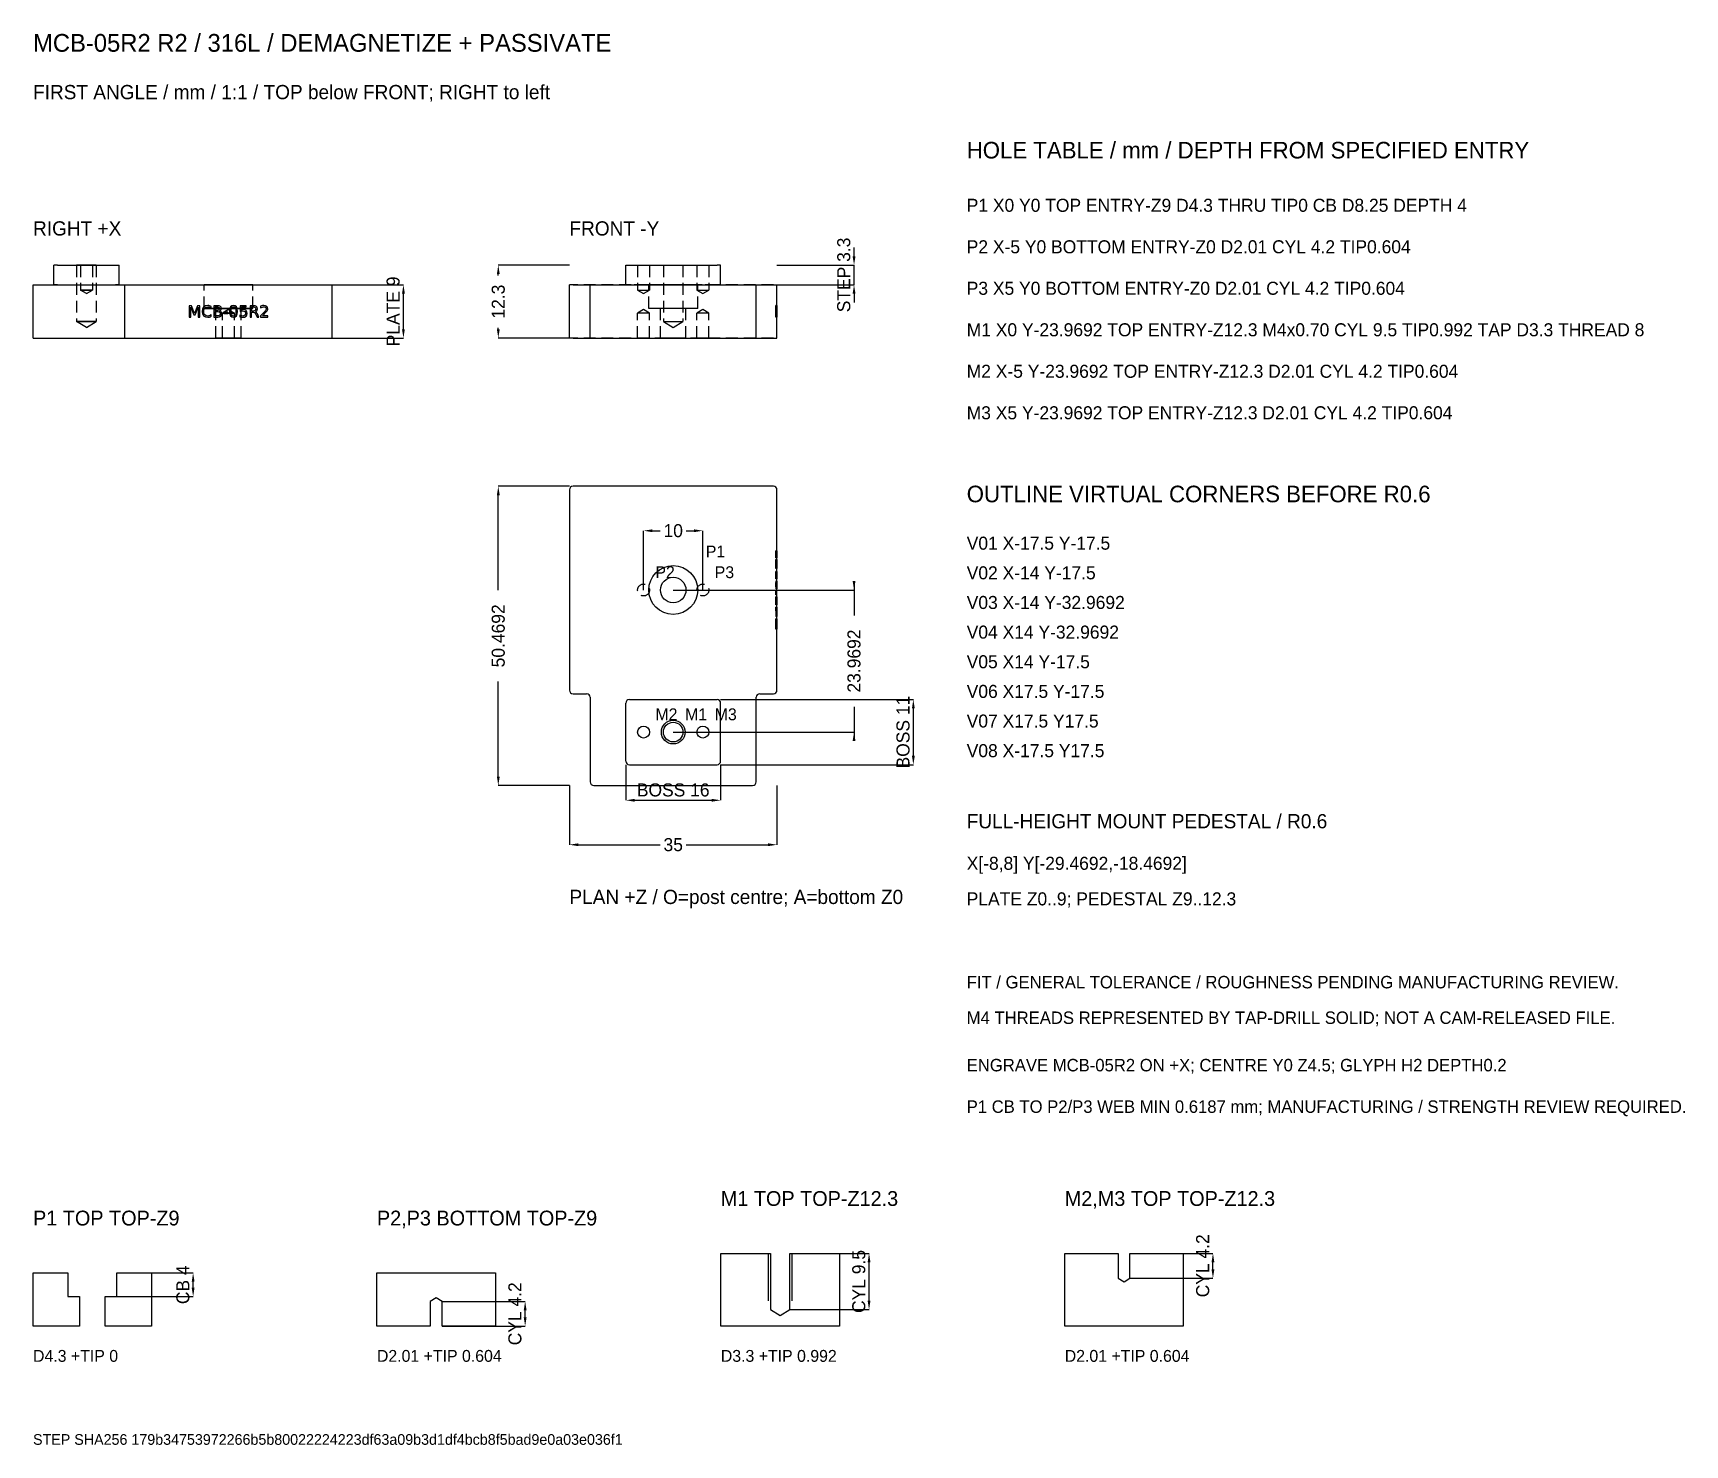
# Model space of a CAD drawing. Header units: millimetres. Extents: x -108 to 171, y -144 to 94.
import ezdxf

# ---------------------------------------------------------------- set-up
doc = ezdxf.new("R2010")
doc.units = ezdxf.units.MM
doc.linetypes.add('ZZHIDDEN', pattern=[3, 2, -1])
for name, color, linetype in [('DIMENSIONS', 3, 'CONTINUOUS'), ('HIDDEN', 8, 'ZZHIDDEN'), ('HOLE_IDS', 4, 'CONTINUOUS'), ('NOTES', 7, 'CONTINUOUS'), ('SECTION', 7, 'CONTINUOUS'), ('THREAD_NOMINAL', 8, 'CONTINUOUS'), ('VISIBLE', 7, 'CONTINUOUS')]:
    doc.layers.add(name, color=color, linetype=linetype)
doc.dimstyles.get("Standard").update_dxf_attribs({"dimtxt": 2.5, "dimasz": 2.5, "dimexe": 1.25, "dimexo": 0.625, "dimtad": 1, "dimcen": 2.5, "dimazin": 3, "dimtfac": 1, "dimtmove": 0, "dimatfit": 3})

msp = doc.modelspace()

# ---------------------------------------------------------------- texts
at = {"layer": 'HOLE_IDS'}
for s, p in [('P1', (5.5, 5.5)), ('P2', (-3, 2)), ('P3', (7, 2)), ('M2', (-3, -21.96917)), ('M1', (2, -21.96917)), ('M3', (7, -21.96917))]:
    msp.add_text(s, height=2, dxfattribs=at).set_placement(p)
at = {"layer": 'NOTES'}
for s, height, p in [('MCB-05R2 R2 / 316L / DEMAGNETIZE + PASSIVATE', 3, (-107.96917, 90.8)), ('FIRST ANGLE / mm / 1:1 / TOP below FRONT; RIGHT to left', 2.4, (-107.96917, 82.8)), ('HOLE TABLE / mm / DEPTH FROM SPECIFIED ENTRY', 2.8, (49.5, 72.8)), ('P1 X0 Y0 TOP ENTRY-Z9 D4.3 THRU TIP0 CB D8.25 DEPTH 4', 2.2, (49.5, 63.8)), ('RIGHT +X', 2.4, (-107.96917, 59.8)), ('FRONT -Y', 2.4, (-17.5, 59.8)), ('P2 X-5 Y0 BOTTOM ENTRY-Z0 D2.01 CYL 4.2 TIP0.604', 2.2, (49.5, 56.8)), ('P3 X5 Y0 BOTTOM ENTRY-Z0 D2.01 CYL 4.2 TIP0.604', 2.2, (49.5, 49.8)), ('M1 X0 Y-23.9692 TOP ENTRY-Z12.3 M4x0.70 CYL 9.5 TIP0.992 TAP D3.3 THREAD 8', 2.2, (49.5, 42.8)), ('M2 X-5 Y-23.9692 TOP ENTRY-Z12.3 D2.01 CYL 4.2 TIP0.604', 2.2, (49.5, 35.8)), ('M3 X5 Y-23.9692 TOP ENTRY-Z12.3 D2.01 CYL 4.2 TIP0.604', 2.2, (49.5, 28.8)), ('OUTLINE VIRTUAL CORNERS BEFORE R0.6', 2.8, (49.5, 14.8)), ('V01 X-17.5 Y-17.5', 2.2, (49.5, 6.8)), ('V02 X-14 Y-17.5', 2.2, (49.5, 1.8)), ('V03 X-14 Y-32.9692', 2.2, (49.5, -3.2)), ('V04 X14 Y-32.9692', 2.2, (49.5, -8.2)), ('V05 X14 Y-17.5', 2.2, (49.5, -13.2)), ('V06 X17.5 Y-17.5', 2.2, (49.5, -18.2)), ('V07 X17.5 Y17.5', 2.2, (49.5, -23.2)), ('V08 X-17.5 Y17.5', 2.2, (49.5, -28.2)), ('FULL-HEIGHT MOUNT PEDESTAL / R0.6', 2.4, (49.5, -40.2)), ('X[-8,8] Y[-29.4692,-18.4692]', 2.2, (49.5, -47.2)), ('PLAN +Z / O=post centre; A=bottom Z0', 2.4, (-17.5, -52.96917)), ('PLATE Z0..9; PEDESTAL Z9..12.3', 2.2, (49.5, -53.2)), ('FIT / GENERAL TOLERANCE / ROUGHNESS PENDING MANUFACTURING REVIEW.', 2.1, (49.5, -67.2)), ('M4 THREADS REPRESENTED BY TAP-DRILL SOLID; NOT A CAM-RELEASED FILE.', 2.1, (49.5, -73.2)), ('ENGRAVE MCB-05R2 ON +X; CENTRE Y0 Z4.5; GLYPH H2 DEPTH0.2', 2.1, (49.5, -81.2)), ('P1 CB TO P2/P3 WEB MIN 0.6187 mm; MANUFACTURING / STRENGTH REVIEW REQUIRED.', 2.1, (49.5, -88.2)), ('M1 TOP TOP-Z12.3', 2.5, (8.03083, -103.9)), ('M2,M3 TOP TOP-Z12.3', 2.5, (66.03083, -103.9)), ('P1 TOP TOP-Z9', 2.5, (-107.96917, -107.2)), ('P2,P3 BOTTOM TOP-Z9', 2.5, (-49.96917, -107.2)), ('D4.3 +TIP 0', 2, (-107.96917, -130.2)), ('D2.01 +TIP 0.604', 2, (-49.96917, -130.2)), ('D3.3 +TIP 0.992', 2, (8.03083, -130.2)), ('D2.01 +TIP 0.604', 2, (66.03083, -130.2)), ('STEP SHA256 179b34753972266b5b80022224223df63a09b3d1df4bcb8f5bad9e0a03e036f1', 1.8, (-107.96917, -144.2))]:
    msp.add_text(s, height=height, dxfattribs=at).set_placement(p)

# ---------------------------------------------------------------- blocks, each defined once
blk = doc.blocks.new('_CLOSEDFILLED')
at = {"color": 0, "linetype": 'BYBLOCK'}
blk.add_solid([(-1, 0.16), (0, 0), (-1, -0.16)], dxfattribs=at)
blk = doc.blocks.new('*D1')
for p, q in [((-17.5, -32.97), (-17.5, -42.97)), ((17.5, -32.97), (17.5, -42.97)), ((-16, -42.97), (-2.2, -42.97)), ((2.2, -42.97), (16, -42.97))]:
    blk.add_line(p, q)
at = {"layer": 'Defpoints'}
for p in [(-17.5, -32.97), (17.5, -32.97), (-17.5, -42.97)]:
    blk.add_point(p, dxfattribs=at)
at = {"layer": 'DIMENSIONS', "xscale": 1.5, "yscale": 1.5, "rotation": 180}
blk.add_blockref('_CLOSEDFILLED', (-17.5, -42.97), dxfattribs=at)
at = {"layer": 'DIMENSIONS', "xscale": 1.5, "yscale": 1.5}
blk.add_blockref('_CLOSEDFILLED', (17.5, -42.97), dxfattribs=at)
at = {"layer": 'DIMENSIONS', "insert": (0, -42.97), "char_height": 2.2, "attachment_point": 5}
blk.add_mtext('35', dxfattribs=at)
blk = doc.blocks.new('*D2')
for p, q in [((-17.5, 17.5), (-29.5, 17.5)), ((-29.5, -0.03), (-29.5, 16)), ((-29.5, -31.47), (-29.5, -15.43)), ((-17.5, -32.97), (-29.5, -32.97))]:
    blk.add_line(p, q)
at = {"layer": 'Defpoints'}
for p in [(-17.5, 17.5), (-29.5, -32.97), (-17.5, -32.97)]:
    blk.add_point(p, dxfattribs=at)
at = {"layer": 'DIMENSIONS', "xscale": 1.5, "yscale": 1.5}
for p, rotation in [((-29.5, 17.5), 90), ((-29.5, -32.97), 270)]:
    blk.add_blockref('_CLOSEDFILLED', p, dxfattribs=dict(at, rotation=rotation))
at = {"layer": 'DIMENSIONS', "insert": (-29.5, -7.73), "char_height": 2.2, "attachment_point": 5, "rotation": 90}
blk.add_mtext('50.4692', dxfattribs=at)
blk = doc.blocks.new('*D3')
for p, q in [((-17.5, 54.8), (-29.5, 54.8)), ((-29.5, 53.05), (-29.5, 53.3)), ((-29.5, 44), (-29.5, 44.25)), ((-17.5, 42.5), (-29.5, 42.5))]:
    blk.add_line(p, q)
at = {"layer": 'Defpoints'}
for p in [(-17.5, 54.8), (-29.5, 42.5), (-17.5, 42.5)]:
    blk.add_point(p, dxfattribs=at)
at = {"layer": 'DIMENSIONS', "xscale": 1.5, "yscale": 1.5}
for p, rotation in [((-29.5, 54.8), 90), ((-29.5, 42.5), 270)]:
    blk.add_blockref('_CLOSEDFILLED', p, dxfattribs=dict(at, rotation=rotation))
at = {"layer": 'DIMENSIONS', "insert": (-29.5, 48.65), "char_height": 2.2, "attachment_point": 5, "rotation": 90}
blk.add_mtext('12.3', dxfattribs=at)
blk = doc.blocks.new('*D4')
for p, q in [((-57.5, 51.5), (-45.5, 51.5)), ((-45.5, 44), (-45.5, 50)), ((-57.5, 42.5), (-45.5, 42.5))]:
    blk.add_line(p, q)
at = {"layer": 'Defpoints'}
for p in [(-57.5, 51.5), (-57.5, 42.5), (-45.5, 42.5)]:
    blk.add_point(p, dxfattribs=at)
at = {"layer": 'DIMENSIONS', "xscale": 1.5, "yscale": 1.5}
for p, rotation in [((-45.5, 51.5), 90), ((-45.5, 42.5), 270)]:
    blk.add_blockref('_CLOSEDFILLED', p, dxfattribs=dict(at, rotation=rotation))
at = {"layer": 'DIMENSIONS', "insert": (-47.225, 47), "char_height": 2.2, "attachment_point": 5, "rotation": 90}
blk.add_mtext('PLATE 9', dxfattribs=at)
blk = doc.blocks.new('*D5')
for p, q in [((30.5, 56.3), (30.5, 57.8)), ((17.5, 54.8), (30.5, 54.8)), ((30.5, 51.5), (30.5, 54.8)), ((17.5, 51.5), (30.5, 51.5)), ((30.5, 50), (30.5, 48.5))]:
    blk.add_line(p, q)
at = {"layer": 'Defpoints'}
for p in [(17.5, 54.8), (17.5, 51.5), (30.5, 51.5)]:
    blk.add_point(p, dxfattribs=at)
at = {"layer": 'DIMENSIONS', "xscale": 1.5, "yscale": 1.5}
for p, rotation in [((30.5, 54.8), 270), ((30.5, 51.5), 90)]:
    blk.add_blockref('_CLOSEDFILLED', p, dxfattribs=dict(at, rotation=rotation))
at = {"layer": 'DIMENSIONS', "insert": (28.775, 53.15), "char_height": 2.2, "attachment_point": 5, "rotation": 90}
blk.add_mtext('STEP 3.3', dxfattribs=at)
blk = doc.blocks.new('*D6')
for p, q in [((-8, -29.47), (-8, -35.47)), ((8, -29.47), (8, -35.47)), ((-6.5, -35.47), (6.5, -35.47))]:
    blk.add_line(p, q)
at = {"layer": 'Defpoints'}
for p in [(-8, -29.47), (8, -29.47), (-8, -35.47)]:
    blk.add_point(p, dxfattribs=at)
at = {"layer": 'DIMENSIONS', "xscale": 1.5, "yscale": 1.5, "rotation": 180}
blk.add_blockref('_CLOSEDFILLED', (-8, -35.47), dxfattribs=at)
at = {"layer": 'DIMENSIONS', "xscale": 1.5, "yscale": 1.5}
blk.add_blockref('_CLOSEDFILLED', (8, -35.47), dxfattribs=at)
at = {"layer": 'DIMENSIONS', "insert": (0, -33.74), "char_height": 2.2, "attachment_point": 5}
blk.add_mtext('BOSS 16', dxfattribs=at)
blk = doc.blocks.new('*D7')
for p, q in [((8, -18.47), (40.5, -18.47)), ((40.5, -27.97), (40.5, -19.97)), ((8, -29.47), (40.5, -29.47))]:
    blk.add_line(p, q)
at = {"layer": 'Defpoints'}
for p in [(8, -18.47), (8, -29.47), (40.5, -29.47)]:
    blk.add_point(p, dxfattribs=at)
at = {"layer": 'DIMENSIONS', "xscale": 1.5, "yscale": 1.5}
for p, rotation in [((40.5, -18.47), 90), ((40.5, -29.47), 270)]:
    blk.add_blockref('_CLOSEDFILLED', p, dxfattribs=dict(at, rotation=rotation))
at = {"layer": 'DIMENSIONS', "insert": (38.77, -23.97), "char_height": 2.2, "attachment_point": 5, "rotation": 90}
blk.add_mtext('BOSS 11', dxfattribs=at)
blk = doc.blocks.new('*D8')
for p, q in [((0, 0), (30.5, 0)), ((30.5, 1.5), (30.5, -4.28)), ((30.5, -19.68), (30.5, -25.47)), ((0, -23.97), (30.5, -23.97))]:
    blk.add_line(p, q)
at = {"layer": 'Defpoints'}
for p in [(0, 0), (30.5, 0), (0, -23.97)]:
    blk.add_point(p, dxfattribs=at)
at = {"layer": 'DIMENSIONS', "xscale": 1.5, "yscale": 1.5}
for p, rotation in [((30.5, 0), 270), ((30.5, -23.97), 90)]:
    blk.add_blockref('_CLOSEDFILLED', p, dxfattribs=dict(at, rotation=rotation))
at = {"layer": 'DIMENSIONS', "insert": (30.5, -11.98), "char_height": 2.2, "attachment_point": 5, "rotation": 90}
blk.add_mtext('23.9692', dxfattribs=at)
blk = doc.blocks.new('*D9')
for p, q in [((-5, 0), (-5, 10)), ((-3.5, 10), (-2.2, 10)), ((2.2, 10), (3.5, 10)), ((5, 0), (5, 10))]:
    blk.add_line(p, q)
at = {"layer": 'Defpoints'}
for p in [(-5, 10), (-5, 0), (5, 0)]:
    blk.add_point(p, dxfattribs=at)
at = {"layer": 'DIMENSIONS', "xscale": 1.5, "yscale": 1.5, "rotation": 180}
blk.add_blockref('_CLOSEDFILLED', (-5, 10), dxfattribs=at)
at = {"layer": 'DIMENSIONS', "xscale": 1.5, "yscale": 1.5}
blk.add_blockref('_CLOSEDFILLED', (5, 10), dxfattribs=at)
at = {"layer": 'DIMENSIONS', "insert": (0, 10), "char_height": 2.2, "attachment_point": 5}
blk.add_mtext('10', dxfattribs=at)
blk = doc.blocks.new('*D10')
for p, q in [((-93.84, -115.2), (-80.97, -115.2)), ((-80.97, -117.7), (-80.97, -116.7)), ((-93.84, -119.2), (-80.97, -119.2))]:
    blk.add_line(p, q)
at = {"layer": 'Defpoints'}
for p in [(-93.84, -115.2), (-93.84, -119.2), (-80.97, -119.2)]:
    blk.add_point(p, dxfattribs=at)
at = {"layer": 'DIMENSIONS', "xscale": 1.5, "yscale": 1.5}
for p, rotation in [((-80.97, -115.2), 90), ((-80.97, -119.2), 270)]:
    blk.add_blockref('_CLOSEDFILLED', p, dxfattribs=dict(at, rotation=rotation))
at = {"layer": 'DIMENSIONS', "insert": (-82.69, -117.2), "char_height": 2.2, "attachment_point": 5, "rotation": 90}
blk.add_mtext('CB 4', dxfattribs=at)
blk = doc.blocks.new('*D11')
for p, q in [((-38.96, -120), (-24.97, -120)), ((-24.97, -122.7), (-24.97, -121.5)), ((-38.96, -124.2), (-24.97, -124.2))]:
    blk.add_line(p, q)
at = {"layer": 'Defpoints'}
for p in [(-38.96, -120), (-38.96, -124.2), (-24.97, -124.2)]:
    blk.add_point(p, dxfattribs=at)
at = {"layer": 'DIMENSIONS', "xscale": 1.5, "yscale": 1.5}
for p, rotation in [((-24.97, -120), 90), ((-24.97, -124.2), 270)]:
    blk.add_blockref('_CLOSEDFILLED', p, dxfattribs=dict(at, rotation=rotation))
at = {"layer": 'DIMENSIONS', "insert": (-26.69, -122.1), "char_height": 2.2, "attachment_point": 5, "rotation": 90}
blk.add_mtext('CYL 4.2', dxfattribs=at)
blk = doc.blocks.new('*D12')
for p, q in [((19.68, -111.9), (33.03, -111.9)), ((33.03, -119.9), (33.03, -113.4)), ((19.68, -121.4), (33.03, -121.4))]:
    blk.add_line(p, q)
at = {"layer": 'Defpoints'}
for p in [(19.68, -111.9), (19.68, -121.4), (33.03, -121.4)]:
    blk.add_point(p, dxfattribs=at)
at = {"layer": 'DIMENSIONS', "xscale": 1.5, "yscale": 1.5}
for p, rotation in [((33.03, -111.9), 90), ((33.03, -121.4), 270)]:
    blk.add_blockref('_CLOSEDFILLED', p, dxfattribs=dict(at, rotation=rotation))
at = {"layer": 'DIMENSIONS', "insert": (31.31, -116.65), "char_height": 2.2, "attachment_point": 5, "rotation": 90}
blk.add_mtext('CYL 9.5', dxfattribs=at)
blk = doc.blocks.new('*D13')
for p, q in [((77.04, -111.9), (91.03, -111.9)), ((91.03, -114.6), (91.03, -113.4)), ((77.04, -116.1), (91.03, -116.1))]:
    blk.add_line(p, q)
at = {"layer": 'Defpoints'}
for p in [(77.04, -111.9), (77.04, -116.1), (91.03, -116.1)]:
    blk.add_point(p, dxfattribs=at)
at = {"layer": 'DIMENSIONS', "xscale": 1.5, "yscale": 1.5}
for p, rotation in [((91.03, -111.9), 90), ((91.03, -116.1), 270)]:
    blk.add_blockref('_CLOSEDFILLED', p, dxfattribs=dict(at, rotation=rotation))
at = {"layer": 'DIMENSIONS', "insert": (89.31, -114), "char_height": 2.2, "attachment_point": 5, "rotation": 90}
blk.add_mtext('CYL 4.2', dxfattribs=at)

# ---------------------------------------------------------------- dimensions: what is measured, and where the dimension line sits
at = {"layer": 'DIMENSIONS'}
for base, p1, p2, text, picture, middle in [((30.5, 51.5), (17.5, 51.5), (17.5, 54.8), 'STEP 3.3', '*D5', (28.775, 53.15)), ((-45.5, 42.5), (-57.5, 42.5), (-57.5, 51.5), 'PLATE 9', '*D4', (-47.225, 47)), ((40.5, -29.46917), (8, -29.46917), (8, -18.46917), 'BOSS 11', '*D7', (38.775, -23.96917)), ((91.03083, -116.1), (77.03583, -116.1), (77.03583, -111.9), 'CYL 4.2', '*D13', (89.30583, -114)), ((-80.96917, -119.2), (-93.84417, -119.2), (-93.84417, -115.2), 'CB 4', '*D10', (-82.69417, -117.2)), ((33.03083, -121.4), (19.68083, -121.4), (19.68083, -111.9), 'CYL 9.5', '*D12', (31.30583, -116.65)), ((-24.96917, -124.2), (-38.96417, -124.2), (-38.96417, -120), 'CYL 4.2', '*D11', (-26.69417, -122.1))]:
    dim = msp.add_linear_dim(base=base, p1=p1, p2=p2, angle=90, text=text, dimstyle='Standard', override={"dimtxt": 2.2, "dimasz": 1.5, "dimdec": 4, "dimdsep": 46}, dxfattribs=at)
    dim.commit()
    dim.dimension.update_dxf_attribs({"geometry": picture, "text_midpoint": middle})
for base, p1, p2, picture, middle in [((-29.5, 42.5), (-17.5, 42.5), (-17.5, 54.8), '*D3', (-29.5, 48.65)), ((-29.5, -32.96917), (-17.5, -32.96917), (-17.5, 17.5), '*D2', (-29.5, -7.73458)), ((30.5, 0), (0, 0), (0, -23.96917), '*D8', (30.5, -11.98458))]:
    dim = msp.add_linear_dim(base=base, p1=p1, p2=p2, angle=90, dimstyle='Standard', override={"dimtxt": 2.2, "dimasz": 1.5, "dimdec": 4, "dimdsep": 46}, dxfattribs=at)
    dim.commit()
    dim.dimension.update_dxf_attribs({"geometry": picture, "text_midpoint": middle})
for base, p1, p2, picture, middle in [((-5, 10), (-5, 0), (5, 0), '*D9', (0, 10)), ((-17.5, -42.96917), (-17.5, -32.96917), (17.5, -32.96917), '*D1', (0, -42.96917))]:
    dim = msp.add_linear_dim(base=base, p1=p1, p2=p2, dimstyle='Standard', override={"dimtxt": 2.2, "dimasz": 1.5, "dimdec": 4, "dimdsep": 46}, dxfattribs=at)
    dim.commit()
    dim.dimension.update_dxf_attribs({"geometry": picture, "text_midpoint": middle})
dim = msp.add_linear_dim(base=(-8, -35.46917), p1=(-8, -29.46917), p2=(8, -29.46917), text='BOSS 16', dimstyle='Standard', override={"dimtxt": 2.2, "dimasz": 1.5, "dimdec": 4, "dimdsep": 46}, dxfattribs=at)
dim.commit()
dim.dimension.update_dxf_attribs({"geometry": '*D6', "text_midpoint": (0, -33.74417)})

# ---------------------------------------------------------------- linework, layer by layer
at = {"layer": 'HIDDEN'}
for p, q in [((-100.61917, 54.8), (-100.61917, 45.3)), ((-99.97417, 54.8), (-99.97417, 50.6)), ((-97.96417, 54.8), (-97.96417, 50.6)), ((-97.31917, 54.8), (-97.31917, 45.3)), ((-6.005, 54.8), (-6.005, 50.6)), ((-3.995, 54.8), (-3.995, 50.6)), ((-1.65, 54.8), (-1.65, 45.3)), ((1.65, 54.8), (1.65, 45.3)), ((3.995, 54.8), (3.995, 50.6)), ((6.005, 54.8), (6.005, 50.6)), ((-103.86917, 51.5), (-94.06917, 51.5)), ((-98.96917, 49.996), (-99.97417, 50.6)), ((-98.96917, 49.996), (-97.96417, 50.6)), ((-79.125, 47.5), (-79.125, 51.5)), ((-70.875, 47.5), (-70.875, 51.5)), ((16.9, 51.5), (-16.9, 51.5)), ((7.4, 51.5), (-7.4, 51.5)), ((-6.005, 50.6), (-5, 49.996)), ((-5, 49.996), (-3.995, 50.6)), ((-4.125, 47.5), (-4.125, 51.5)), ((3.995, 50.6), (5, 49.996)), ((4.125, 47.5), (4.125, 51.5)), ((5, 49.996), (6.005, 50.6)), ((-77.15, 42.5), (-77.15, 47.5)), ((-72.85, 42.5), (-72.85, 47.5)), ((-2.15, 42.5), (-2.15, 47.5)), ((2.15, 42.5), (2.15, 47.5)), ((17.3, 47.93586), (17.3, 48)), ((17.5, 48), (17.3, 48)), ((17.3, 47.99194), (17.3, 48)), ((17.3, 48), (17.3, 47.96251)), ((17.3, 47.93297), (17.3, 48)), ((17.3, 48), (17.3, 47.98854)), ((17.3, 47.96778), (17.3, 47.99194)), ((17.5, 47.99194), (17.3, 47.99194)), ((17.5, 47.98854), (17.3, 47.98854)), ((17.3, 47.98854), (17.3, 47.95414)), ((17.3, 47.9278), (17.3, 47.96778)), ((17.5, 47.96778), (17.3, 47.96778)), ((17.3, 46.0376), (17.3, 47.9653)), ((17.5, 47.9653), (17.3, 47.9653)), ((17.3, 47.9653), (17.3, 46.65358)), ((17.3, 47.9653), (17.3, 47.93431)), ((17.3, 47.9653), (17.3, 47.9307)), ((17.3, 46.9969), (17.3, 47.9653)), ((17.3, 47.9653), (17.3, 47.74551)), ((17.5, 47.96251), (17.3, 47.96251)), ((17.3, 47.96251), (17.3, 47.85003)), ((17.5, 47.95414), (17.3, 47.95414)), ((17.3, 47.95414), (17.3, 47.89682)), ((17.3, 47.74344), (17.3, 47.93586)), ((17.5, 47.93586), (17.3, 47.93586)), ((17.5, 47.93431), (17.3, 47.93431)), ((17.3, 47.93431), (17.3, 47.84136)), ((17.3, 47.73187), (17.3, 47.93297)), ((17.5, 47.93297), (17.3, 47.93297)), ((17.5, 47.9307), (17.3, 47.9307)), ((17.3, 47.9307), (17.3, 47.8269)), ((17.3, 47.87234), (17.3, 47.9278)), ((17.5, 47.9278), (17.3, 47.9278)), ((17.5, 47.89682), (17.3, 47.89682)), ((17.3, 47.89682), (17.3, 47.81657)), ((17.3, 47.60876), (17.3, 47.87234)), ((17.5, 47.87234), (17.3, 47.87234)), ((17.5, 47.85003), (17.3, 47.85003)), ((17.3, 47.85003), (17.3, 47.67527)), ((17.5, 47.84136), (17.3, 47.84136)), ((17.3, 47.84136), (17.3, 47.69128)), ((17.5, 47.8269), (17.3, 47.8269)), ((17.3, 47.8269), (17.3, 47.65369)), ((17.5, 47.81657), (17.3, 47.81657)), ((17.3, 47.81657), (17.3, 47.54183)), ((17.3, 47.74385), (17.3, 47.79343)), ((17.5, 47.79343), (17.3, 47.79343)), ((17.5, 47.78558), (17.3, 47.78558)), ((17.3, 47.78558), (17.3, 47.73508)), ((17.3, 47.7704), (17.3, 47.78558)), ((17.3, 47.75635), (17.3, 47.78062)), ((17.5, 47.78062), (17.3, 47.78062)), ((17.3, 47.78062), (17.3, 47.76999)), ((17.3, 47.72485), (17.3, 47.7704)), ((17.5, 47.7704), (17.3, 47.7704)), ((17.5, 47.76999), (17.3, 47.76999)), ((17.3, 47.76999), (17.3, 47.73807)), ((17.3, 47.68354), (17.3, 47.75635)), ((17.5, 47.75635), (17.3, 47.75635)), ((17.3, 47.7328), (17.3, 47.75088)), ((17.3, 47.75088), (17.3, 47.17001)), ((17.3, 47.72939), (17.3, 47.75088)), ((17.3, 47.75088), (17.3, 47.06672)), ((17.5, 47.75088), (17.3, 47.75088)), ((17.5, 47.74551), (17.3, 47.74551)), ((17.3, 47.74551), (17.3, 47.27329)), ((17.3, 47.59512), (17.3, 47.74385)), ((17.5, 47.74385), (17.3, 47.74385)), ((17.3, 47.42935), (17.3, 47.74344)), ((17.5, 47.74344), (17.3, 47.74344)), ((17.5, 47.73807), (17.3, 47.73807)), ((17.3, 47.73807), (17.3, 47.68447)), ((17.5, 47.73508), (17.3, 47.73508)), ((17.3, 47.73508), (17.3, 47.58356)), ((17.3, 47.67858), (17.3, 47.7328)), ((17.5, 47.7328), (17.3, 47.7328)), ((17.3, 47.41489), (17.3, 47.73187)), ((17.5, 47.73187), (17.3, 47.73187)), ((17.3, 46.0376), (17.3, 47.73022)), ((17.5, 47.73022), (17.3, 47.73022)), ((17.3, 47.73022), (17.3, 46.40818)), ((17.3, 47.66495), (17.3, 47.72939)), ((17.5, 47.72939), (17.3, 47.72939)), ((17.3, 47.64894), (17.3, 47.72485)), ((17.5, 47.72485), (17.3, 47.72485)), ((17.5, 47.69128), (17.3, 47.69128)), ((17.3, 47.69128), (17.3, 47.48895)), ((17.5, 47.68447), (17.3, 47.68447)), ((17.3, 47.68447), (17.3, 47.60876)), ((17.3, 47.57261), (17.3, 47.68354)), ((17.5, 47.68354), (17.3, 47.68354)), ((17.3, 47.5879), (17.3, 47.67858)), ((17.5, 47.67858), (17.3, 47.67858)), ((17.5, 47.67527), (17.3, 47.67527)), ((17.3, 47.67527), (17.3, 47.45011)), ((17.3, 47.55825), (17.3, 47.66495)), ((17.5, 47.66495), (17.3, 47.66495)), ((17.5, 47.65369), (17.3, 47.65369)), ((17.3, 47.65369), (17.3, 47.41004)), ((17.3, 47.54183), (17.3, 47.64894)), ((17.5, 47.64894), (17.3, 47.64894)), ((17.5, 47.60876), (17.3, 47.60876)), ((17.3, 47.59512), (17.3, 47.34724)), ((17.5, 47.59512), (17.3, 47.59512)), ((17.3, 47.46044), (17.3, 47.5879)), ((17.5, 47.5879), (17.3, 47.5879)), ((17.5, 47.58356), (17.3, 47.58356)), ((17.3, 47.58356), (17.3, 47.3365)), ((17.3, 47.43317), (17.3, 47.57261)), ((17.5, 47.57261), (17.3, 47.57261)), ((17.3, 47.41004), (17.3, 47.55825)), ((17.5, 47.55825), (17.3, 47.55825)), ((17.5, 47.54183), (17.3, 47.54183)), ((17.5, 47.48895), (17.3, 47.48895)), ((17.3, 47.48895), (17.3, 47.32989)), ((17.3, 47.33216), (17.3, 47.46044)), ((17.5, 47.46044), (17.3, 47.46044)), ((17.5, 47.45011), (17.3, 47.45011)), ((17.3, 47.45011), (17.3, 47.33423)), ((17.3, 47.33815), (17.3, 47.43317)), ((17.5, 47.43317), (17.3, 47.43317)), ((17.5, 47.42935), (17.3, 47.42935)), ((17.3, 47.42935), (17.3, 46.99938)), ((17.3, 46.99938), (17.3, 47.41489)), ((17.5, 47.41489), (17.3, 47.41489)), ((17.5, 47.41004), (17.3, 47.41004)), ((17.3, 47.41004), (17.3, 47.24334)), ((17.3, 47.26152), (17.3, 47.41004)), ((17.5, 47.93586), (17.5, 48)), ((17.5, 47.96251), (17.5, 48)), ((17.5, 48), (17.5, 47.99194)), ((17.5, 47.98854), (17.5, 48)), ((17.5, 48), (17.5, 47.93297)), ((17.5, 47.99194), (17.5, 47.96778)), ((17.5, 47.95414), (17.5, 47.98854)), ((17.5, 47.96778), (17.5, 47.9278)), ((17.5, 46.0376), (17.5, 47.9653)), ((17.5, 47.9653), (17.5, 46.65358)), ((17.5, 47.93431), (17.5, 47.9653)), ((17.5, 47.9307), (17.5, 47.9653)), ((17.5, 47.74551), (17.5, 47.9653)), ((17.5, 47.9653), (17.5, 46.9969)), ((17.5, 47.85003), (17.5, 47.96251)), ((17.5, 47.89682), (17.5, 47.95414)), ((17.5, 47.74344), (17.5, 47.93586)), ((17.5, 47.84136), (17.5, 47.93431)), ((17.5, 47.93297), (17.5, 47.73187)), ((17.5, 47.8269), (17.5, 47.9307)), ((17.5, 47.9278), (17.5, 47.87234)), ((17.5, 47.81657), (17.5, 47.89682)), ((17.5, 47.87234), (17.5, 47.60876)), ((17.5, 47.67527), (17.5, 47.85003)), ((17.5, 47.69128), (17.5, 47.84136)), ((17.5, 47.65369), (17.5, 47.8269)), ((17.5, 47.54183), (17.5, 47.81657)), ((17.5, 47.79343), (17.5, 47.74385)), ((17.5, 47.73508), (17.5, 47.78558)), ((17.5, 47.78558), (17.5, 47.7704)), ((17.5, 47.76999), (17.5, 47.78062)), ((17.5, 47.78062), (17.5, 47.75635)), ((17.5, 47.7704), (17.5, 47.72485)), ((17.5, 47.73807), (17.5, 47.76999)), ((17.5, 47.75635), (17.5, 47.68354)), ((17.5, 47.75088), (17.5, 47.7328)), ((17.5, 47.17001), (17.5, 47.75088)), ((17.5, 47.75088), (17.5, 47.72939)), ((17.5, 47.06672), (17.5, 47.75088)), ((17.5, 47.27329), (17.5, 47.74551)), ((17.5, 47.74385), (17.5, 47.59512)), ((17.5, 47.42935), (17.5, 47.74344)), ((17.5, 47.68447), (17.5, 47.73807)), ((17.5, 47.58356), (17.5, 47.73508)), ((17.5, 47.7328), (17.5, 47.67858)), ((17.5, 47.73187), (17.5, 47.41489)), ((17.5, 47.73022), (17.5, 46.0376)), ((17.5, 47.73022), (17.5, 46.40818)), ((17.5, 47.72939), (17.5, 47.66495)), ((17.5, 47.72485), (17.5, 47.64894)), ((17.5, 47.48895), (17.5, 47.69128)), ((17.5, 47.60876), (17.5, 47.68447)), ((17.5, 47.68354), (17.5, 47.57261)), ((17.5, 47.67858), (17.5, 47.5879)), ((17.5, 47.45011), (17.5, 47.67527)), ((17.5, 47.66495), (17.5, 47.55825)), ((17.5, 47.41004), (17.5, 47.65369)), ((17.5, 47.64894), (17.5, 47.54183)), ((17.5, 47.34724), (17.5, 47.59512)), ((17.5, 47.5879), (17.5, 47.46044)), ((17.5, 47.3365), (17.5, 47.58356)), ((17.5, 47.57261), (17.5, 47.43317)), ((17.5, 47.55825), (17.5, 47.41004)), ((17.5, 47.32989), (17.5, 47.48895)), ((17.5, 47.46044), (17.5, 47.33216)), ((17.5, 47.33423), (17.5, 47.45011)), ((17.5, 47.43317), (17.5, 47.33815)), ((17.5, 46.99938), (17.5, 47.42935)), ((17.5, 47.41489), (17.5, 46.99938)), ((17.5, 47.24334), (17.5, 47.41004)), ((17.5, 47.41004), (17.5, 47.26152)), ((-98.96917, 44.308), (-100.61917, 45.3)), ((-98.96917, 44.308), (-97.31917, 45.3)), ((-75, 47.304), (-76.005, 46.7)), ((-76.005, 42.5), (-76.005, 46.7)), ((-75, 47.304), (-73.995, 46.7)), ((-73.995, 42.5), (-73.995, 46.7)), ((-5, 47.304), (-6.005, 46.7)), ((-6.005, 42.5), (-6.005, 46.7)), ((-3.995, 46.7), (-5, 47.304)), ((-3.995, 42.5), (-3.995, 46.7)), ((-1.65, 45.3), (0, 44.308)), ((0, 44.308), (1.65, 45.3)), ((5, 47.304), (3.995, 46.7)), ((3.995, 42.5), (3.995, 46.7)), ((6.005, 46.7), (5, 47.304)), ((6.005, 42.5), (6.005, 46.7)), ((17.3, 47.34724), (17.3, 46.99938)), ((17.5, 47.34724), (17.3, 47.34724)), ((17.3, 47.24148), (17.3, 47.33815)), ((17.5, 47.33815), (17.3, 47.33815)), ((17.5, 47.3365), (17.3, 47.3365)), ((17.3, 47.3365), (17.3, 46.99938)), ((17.5, 47.33423), (17.3, 47.33423)), ((17.3, 47.33423), (17.3, 47.22454)), ((17.3, 47.24148), (17.3, 47.33216)), ((17.5, 47.33216), (17.3, 47.33216)), ((17.5, 47.32989), (17.3, 47.32989)), ((17.3, 47.32989), (17.3, 47.20719)), ((17.3, 47.30934), (17.3, 47.31171)), ((17.5, 47.31171), (17.3, 47.31171)), ((17.3, 47.31171), (17.3, 47.26751)), ((17.3, 47.30221), (17.3, 47.30934)), ((17.5, 47.30934), (17.3, 47.30934)), ((17.3, 47.29023), (17.3, 47.30221)), ((17.5, 47.30221), (17.3, 47.30221)), ((17.3, 47.27329), (17.3, 47.29023)), ((17.5, 47.29023), (17.3, 47.29023)), ((17.5, 47.27329), (17.3, 47.27329)), ((17.5, 47.26751), (17.3, 47.26751)), ((17.3, 47.26751), (17.3, 47.13489)), ((17.3, 47.15389), (17.3, 47.26152)), ((17.5, 47.26152), (17.3, 47.26152)), ((17.5, 47.24334), (17.3, 47.24334)), ((17.3, 47.24334), (17.3, 47.10762)), ((17.3, 47.13324), (17.3, 47.24148)), ((17.5, 47.24148), (17.3, 47.24148)), ((17.3, 47.18787), (17.3, 47.24148)), ((17.5, 47.22454), (17.3, 47.22454)), ((17.3, 47.22454), (17.3, 47.10876)), ((17.5, 47.20719), (17.3, 47.20719)), ((17.3, 47.20719), (17.3, 47.12239)), ((17.3, 47.17001), (17.3, 47.18787)), ((17.5, 47.18787), (17.3, 47.18787)), ((17.5, 47.17001), (17.3, 47.17001)), ((17.3, 47.08851), (17.3, 47.15389)), ((17.5, 47.15389), (17.3, 47.15389)), ((17.5, 47.13489), (17.3, 47.13489)), ((17.3, 47.13489), (17.3, 46.92677)), ((17.3, 47.00351), (17.3, 47.13324)), ((17.5, 47.13324), (17.3, 47.13324)), ((17.5, 47.12239), (17.3, 47.12239)), ((17.3, 47.12239), (17.3, 47.07705)), ((17.5, 47.10876), (17.3, 47.10876)), ((17.3, 47.10876), (17.3, 46.97377)), ((17.5, 47.10762), (17.3, 47.10762)), ((17.3, 47.10762), (17.3, 47.0062)), ((17.3, 47.0629), (17.3, 47.09234)), ((17.5, 47.09234), (17.3, 47.09234)), ((17.3, 47.09234), (17.3, 47.08655)), ((17.3, 47.06672), (17.3, 47.08851)), ((17.5, 47.08851), (17.3, 47.08851)), ((17.5, 47.08655), (17.3, 47.08655)), ((17.3, 47.08655), (17.3, 47.0692)), ((17.5, 47.07705), (17.3, 47.07705)), ((17.3, 47.07705), (17.3, 47.01322)), ((17.5, 47.0692), (17.3, 47.0692)), ((17.3, 47.0692), (17.3, 47.03956)), ((17.5, 47.06672), (17.3, 47.06672)), ((17.3, 46.97459), (17.3, 47.0629)), ((17.5, 47.0629), (17.3, 47.0629)), ((17.5, 47.03956), (17.3, 47.03956)), ((17.3, 47.03956), (17.3, 46.9969)), ((17.5, 47.01322), (17.3, 47.01322)), ((17.3, 47.01322), (17.3, 46.90436)), ((17.5, 47.0062), (17.3, 47.0062)), ((17.3, 47.0062), (17.3, 46.94154)), ((17.3, 46.88236), (17.3, 47.00351)), ((17.5, 47.00351), (17.3, 47.00351)), ((17.5, 46.99938), (17.3, 46.99938)), ((17.3, 46.99938), (17.3, 46.57023)), ((17.3, 46.99938), (17.3, 46.66319)), ((17.3, 46.58469), (17.3, 46.99938)), ((17.3, 46.99938), (17.3, 46.65265)), ((17.5, 46.9969), (17.3, 46.9969)), ((17.3, 46.83629), (17.3, 46.97459)), ((17.5, 46.97459), (17.3, 46.97459)), ((17.5, 46.97377), (17.3, 46.97377)), ((17.3, 46.97377), (17.3, 46.90085)), ((17.3, 46.93658), (17.3, 46.95807)), ((17.3, 46.95807), (17.3, 46.25201)), ((17.5, 46.95807), (17.3, 46.95807)), ((17.5, 46.94154), (17.3, 46.94154)), ((17.3, 46.94154), (17.3, 46.89692)), ((17.3, 46.87213), (17.3, 46.93658)), ((17.5, 46.93658), (17.3, 46.93658)), ((17.5, 46.92677), (17.3, 46.92677)), ((17.3, 46.92677), (17.3, 46.65606)), ((17.5, 46.90436), (17.3, 46.90436)), ((17.3, 46.90436), (17.3, 46.75707)), ((17.5, 46.90085), (17.3, 46.90085)), ((17.3, 46.90085), (17.3, 46.75728)), ((17.5, 46.89692), (17.3, 46.89692)), ((17.3, 46.89692), (17.3, 46.82008)), ((17.3, 46.66928), (17.3, 46.88236)), ((17.5, 46.88236), (17.3, 46.88236)), ((17.3, 46.76276), (17.3, 46.87213)), ((17.5, 46.87213), (17.3, 46.87213)), ((17.3, 46.65606), (17.3, 46.86759)), ((17.5, 46.86759), (17.3, 46.86759)), ((17.3, 46.8365), (17.3, 46.8523)), ((17.5, 46.8523), (17.3, 46.8523)), ((17.3, 46.8523), (17.3, 46.0376)), ((17.3, 46.78909), (17.3, 46.8365)), ((17.5, 46.8365), (17.3, 46.8365)), ((17.3, 46.65606), (17.3, 46.83629)), ((17.5, 46.83629), (17.3, 46.83629)), ((17.5, 46.82008), (17.3, 46.82008)), ((17.3, 46.82008), (17.3, 46.70967)), ((17.3, 46.69325), (17.3, 46.78909)), ((17.5, 46.78909), (17.3, 46.78909)), ((17.3, 46.60566), (17.3, 46.76276)), ((17.5, 46.76276), (17.3, 46.76276)), ((17.3, 46.75728), (17.3, 46.54276)), ((17.5, 46.75707), (17.3, 46.75707)), ((17.3, 46.75707), (17.3, 46.57715)), ((17.5, 46.70967), (17.3, 46.70967)), ((17.3, 46.70967), (17.3, 46.56435)), ((17.3, 46.53212), (17.3, 46.69325)), ((17.5, 46.69325), (17.3, 46.69325)), ((17.3, 46.43689), (17.3, 46.66928)), ((17.5, 46.66319), (17.3, 46.66319)), ((17.3, 46.66319), (17.3, 46.41644)), ((17.5, 46.65606), (17.3, 46.65606)), ((17.3, 46.65606), (17.3, 46.37957)), ((17.3, 46.47552), (17.3, 46.65606)), ((17.5, 46.65358), (17.3, 46.65358)), ((17.3, 46.65265), (17.3, 46.40488)), ((17.5, 46.65265), (17.3, 46.65265)), ((17.3, 46.44939), (17.3, 46.60566)), ((17.5, 46.60566), (17.3, 46.60566)), ((17.3, 46.26771), (17.3, 46.58469)), ((17.5, 46.58469), (17.3, 46.58469)), ((17.5, 46.57715), (17.3, 46.57715)), ((17.3, 46.57715), (17.3, 46.34828)), ((17.5, 46.57023), (17.3, 46.57023)), ((17.3, 46.57023), (17.3, 46.25615)), ((17.5, 46.56435), (17.3, 46.56435)), ((17.3, 46.56435), (17.3, 46.0376)), ((17.3, 46.54276), (17.3, 46.25697)), ((17.3, 46.0376), (17.3, 46.53212)), ((17.5, 46.53212), (17.3, 46.53212)), ((17.3, 46.33712), (17.3, 46.47552)), ((17.5, 46.47552), (17.3, 46.47552)), ((17.3, 46.35137), (17.3, 46.45858)), ((17.5, 46.45858), (17.3, 46.45858)), ((17.3, 46.45858), (17.3, 46.18591)), ((17.3, 46.33919), (17.3, 46.44939)), ((17.5, 46.44939), (17.3, 46.44939)), ((17.3, 46.25697), (17.3, 46.43689)), ((17.5, 46.41644), (17.3, 46.41644)), ((17.3, 46.41644), (17.3, 46.26492)), ((17.5, 46.40818), (17.3, 46.40818)), ((17.3, 46.40488), (17.3, 46.25615)), ((17.5, 46.40488), (17.3, 46.40488)), ((17.5, 46.37957), (17.3, 46.37957)), ((17.3, 46.37957), (17.3, 46.17228)), ((17.3, 46.27515), (17.3, 46.35137)), ((17.5, 46.35137), (17.3, 46.35137)), ((17.5, 46.34828), (17.3, 46.34828)), ((17.3, 46.34828), (17.3, 46.17806)), ((17.3, 46.08263), (17.3, 46.34497)), ((17.5, 46.34497), (17.3, 46.34497)), ((17.3, 46.34497), (17.3, 46.28982)), ((17.3, 46.27381), (17.3, 46.33919)), ((17.5, 46.33919), (17.3, 46.33919)), ((17.3, 46.24912), (17.3, 46.33712)), ((17.5, 46.33712), (17.3, 46.33712)), ((17.5, 46.28982), (17.3, 46.28982)), ((17.3, 46.28982), (17.3, 46.25077)), ((17.3, 46.2296), (17.3, 46.27515)), ((17.5, 46.27515), (17.3, 46.27515)), ((17.3, 46.25201), (17.3, 46.27381)), ((17.5, 46.27381), (17.3, 46.27381)), ((17.3, 46.06693), (17.3, 46.26771)), ((17.5, 46.26771), (17.3, 46.26771)), ((17.5, 46.26492), (17.3, 46.26492)), ((17.3, 46.26492), (17.3, 46.21442)), ((17.5, 46.25697), (17.3, 46.25697)), ((17.3, 46.25697), (17.3, 46.0376)), ((17.5, 46.25615), (17.3, 46.25615)), ((17.3, 46.25615), (17.3, 46.06404)), ((17.3, 46.25615), (17.3, 46.20657)), ((17.5, 46.25201), (17.3, 46.25201)), ((17.5, 46.25077), (17.3, 46.25077)), ((17.3, 46.25077), (17.3, 46.22754)), ((17.3, 46.21979), (17.3, 46.24912)), ((17.5, 46.24912), (17.3, 46.24912)), ((17.3, 46.21442), (17.3, 46.2296)), ((17.5, 46.2296), (17.3, 46.2296)), ((17.5, 46.22754), (17.3, 46.22754)), ((17.3, 46.22754), (17.3, 46.21979)), ((17.5, 46.21979), (17.3, 46.21979)), ((17.5, 46.21442), (17.3, 46.21442)), ((17.5, 46.20657), (17.3, 46.20657)), ((17.5, 46.18591), (17.3, 46.18591)), ((17.3, 46.18591), (17.3, 46.10452)), ((17.5, 46.17806), (17.3, 46.17806)), ((17.3, 46.17806), (17.3, 46.07271)), ((17.5, 46.17228), (17.3, 46.17228)), ((17.3, 46.17228), (17.3, 46.04307)), ((17.5, 46.10452), (17.3, 46.10452)), ((17.3, 46.10452), (17.3, 46.04627)), ((17.3, 46.04648), (17.3, 46.08263)), ((17.5, 46.08263), (17.3, 46.08263)), ((17.5, 46.07271), (17.3, 46.07271)), ((17.3, 46.07271), (17.3, 46.0376)), ((17.3, 46), (17.3, 46.06693)), ((17.5, 46.06693), (17.3, 46.06693)), ((17.5, 46.06404), (17.3, 46.06404)), ((17.3, 46.06404), (17.3, 46)), ((17.3, 46.02066), (17.3, 46.04648)), ((17.5, 46.04648), (17.3, 46.04648)), ((17.5, 46.04627), (17.3, 46.04627)), ((17.3, 46.04627), (17.3, 46.01157)), ((17.5, 46.04307), (17.3, 46.04307)), ((17.3, 46.04307), (17.3, 46)), ((17.5, 46.0376), (17.3, 46.0376)), ((17.3, 46.00516), (17.3, 46.02066)), ((17.5, 46.02066), (17.3, 46.02066)), ((17.5, 46.01157), (17.3, 46.01157)), ((17.3, 46.01157), (17.3, 46)), ((17.3, 46), (17.3, 46.00516)), ((17.5, 46.00516), (17.3, 46.00516)), ((17.5, 46), (17.3, 46)), ((17.5, 46.99938), (17.5, 47.34724)), ((17.5, 47.33815), (17.5, 47.24148)), ((17.5, 46.99938), (17.5, 47.3365)), ((17.5, 47.22454), (17.5, 47.33423)), ((17.5, 47.33216), (17.5, 47.24148)), ((17.5, 47.20719), (17.5, 47.32989)), ((17.5, 47.26751), (17.5, 47.31171)), ((17.5, 47.31171), (17.5, 47.30934)), ((17.5, 47.30934), (17.5, 47.30221)), ((17.5, 47.30221), (17.5, 47.29023)), ((17.5, 47.29023), (17.5, 47.27329)), ((17.5, 47.13489), (17.5, 47.26751)), ((17.5, 47.26152), (17.5, 47.15389)), ((17.5, 47.10762), (17.5, 47.24334)), ((17.5, 47.24148), (17.5, 47.13324)), ((17.5, 47.24148), (17.5, 47.18787)), ((17.5, 47.10876), (17.5, 47.22454)), ((17.5, 47.12239), (17.5, 47.20719)), ((17.5, 47.18787), (17.5, 47.17001)), ((17.5, 47.15389), (17.5, 47.08851)), ((17.5, 46.92677), (17.5, 47.13489)), ((17.5, 47.13324), (17.5, 47.00351)), ((17.5, 47.07705), (17.5, 47.12239)), ((17.5, 46.97377), (17.5, 47.10876)), ((17.5, 47.0062), (17.5, 47.10762)), ((17.5, 47.08655), (17.5, 47.09234)), ((17.5, 47.09234), (17.5, 47.0629)), ((17.5, 47.08851), (17.5, 47.06672)), ((17.5, 47.0692), (17.5, 47.08655)), ((17.5, 47.01322), (17.5, 47.07705)), ((17.5, 47.03956), (17.5, 47.0692)), ((17.5, 47.0629), (17.5, 46.97459)), ((17.5, 46.9969), (17.5, 47.03956)), ((17.5, 46.90436), (17.5, 47.01322)), ((17.5, 46.94154), (17.5, 47.0062)), ((17.5, 47.00351), (17.5, 46.88236)), ((17.5, 46.99938), (17.5, 46.57023)), ((17.5, 46.99938), (17.5, 46.58469)), ((17.5, 46.66319), (17.5, 46.99938)), ((17.5, 46.65265), (17.5, 46.99938)), ((17.5, 46.97459), (17.5, 46.83629)), ((17.5, 46.90085), (17.5, 46.97377)), ((17.5, 46.95807), (17.5, 46.93658)), ((17.5, 46.25201), (17.5, 46.95807)), ((17.5, 46.89692), (17.5, 46.94154)), ((17.5, 46.93658), (17.5, 46.87213)), ((17.5, 46.65606), (17.5, 46.92677)), ((17.5, 46.75707), (17.5, 46.90436)), ((17.5, 46.75728), (17.5, 46.90085)), ((17.5, 46.82008), (17.5, 46.89692)), ((17.5, 46.88236), (17.5, 46.66928)), ((17.5, 46.87213), (17.5, 46.76276)), ((17.5, 46.86759), (17.5, 46.65606)), ((17.5, 46.0376), (17.5, 46.8523)), ((17.5, 46.8523), (17.5, 46.8365)), ((17.5, 46.8365), (17.5, 46.78909)), ((17.5, 46.83629), (17.5, 46.65606)), ((17.5, 46.70967), (17.5, 46.82008)), ((17.5, 46.78909), (17.5, 46.69325)), ((17.5, 46.76276), (17.5, 46.60566)), ((17.5, 46.54276), (17.5, 46.75728)), ((17.5, 46.57715), (17.5, 46.75707)), ((17.5, 46.56435), (17.5, 46.70967)), ((17.5, 46.69325), (17.5, 46.53212)), ((17.5, 46.66928), (17.5, 46.43689)), ((17.5, 46.41644), (17.5, 46.66319)), ((17.5, 46.65606), (17.5, 46.47552)), ((17.5, 46.37957), (17.5, 46.65606)), ((17.5, 46.40488), (17.5, 46.65265)), ((17.5, 46.60566), (17.5, 46.44939)), ((17.5, 46.58469), (17.5, 46.26771)), ((17.5, 46.34828), (17.5, 46.57715)), ((17.5, 46.57023), (17.5, 46.25615)), ((17.5, 46.0376), (17.5, 46.56435)), ((17.5, 46.25697), (17.5, 46.54276)), ((17.5, 46.53212), (17.5, 46.0376)), ((17.5, 46.47552), (17.5, 46.33712)), ((17.5, 46.18591), (17.5, 46.45858)), ((17.5, 46.45858), (17.5, 46.35137)), ((17.5, 46.44939), (17.5, 46.33919)), ((17.5, 46.43689), (17.5, 46.25697)), ((17.5, 46.26492), (17.5, 46.41644)), ((17.5, 46.25615), (17.5, 46.40488)), ((17.5, 46.17228), (17.5, 46.37957)), ((17.5, 46.35137), (17.5, 46.27515)), ((17.5, 46.17806), (17.5, 46.34828)), ((17.5, 46.28982), (17.5, 46.34497)), ((17.5, 46.34497), (17.5, 46.08263)), ((17.5, 46.33919), (17.5, 46.27381)), ((17.5, 46.33712), (17.5, 46.24912)), ((17.5, 46.25077), (17.5, 46.28982)), ((17.5, 46.27515), (17.5, 46.2296)), ((17.5, 46.27381), (17.5, 46.25201)), ((17.5, 46.26771), (17.5, 46.06693)), ((17.5, 46.21442), (17.5, 46.26492)), ((17.5, 46.0376), (17.5, 46.25697)), ((17.5, 46.25615), (17.5, 46.06404)), ((17.5, 46.20657), (17.5, 46.25615)), ((17.5, 46.22754), (17.5, 46.25077)), ((17.5, 46.24912), (17.5, 46.21979)), ((17.5, 46.2296), (17.5, 46.21442)), ((17.5, 46.21979), (17.5, 46.22754)), ((17.5, 46.10452), (17.5, 46.18591)), ((17.5, 46.07271), (17.5, 46.17806)), ((17.5, 46.04307), (17.5, 46.17228)), ((17.5, 46.04627), (17.5, 46.10452)), ((17.5, 46.08263), (17.5, 46.04648)), ((17.5, 46.0376), (17.5, 46.07271)), ((17.5, 46.06693), (17.5, 46)), ((17.5, 46.06404), (17.5, 46)), ((17.5, 46.04648), (17.5, 46.02066)), ((17.5, 46.01157), (17.5, 46.04627)), ((17.5, 46), (17.5, 46.04307)), ((17.5, 46.02066), (17.5, 46.00516)), ((17.5, 46), (17.5, 46.01157)), ((17.5, 46.00516), (17.5, 46)), ((16.9, 42.5), (-16.9, 42.5)), ((17.5, 6.62776), (17.3, 6.62776)), ((17.3, 6.62776), (17.3, 5.40405)), ((17.3, 5.71762), (17.3, 6.62776)), ((17.3, 6.57292), (17.3, 6.61743)), ((17.5, 6.61743), (17.3, 6.61743)), ((17.3, 6.61743), (17.3, 6.60628)), ((17.5, 6.60628), (17.3, 6.60628)), ((17.3, 6.60628), (17.3, 6.57282)), ((17.3, 6.43937), (17.3, 6.57292)), ((17.5, 6.57292), (17.3, 6.57292)), ((17.5, 6.57282), (17.3, 6.57282)), ((17.3, 6.57282), (17.3, 6.51023)), ((17.5, 6.51023), (17.3, 6.51023)), ((17.3, 6.51023), (17.3, 6.41087)), ((17.3, 6.23094), (17.3, 6.43937)), ((17.5, 6.43937), (17.3, 6.43937)), ((17.5, 6.41087), (17.3, 6.41087)), ((17.3, 6.41087), (17.3, 6.34342)), ((17.3, 6.34301), (17.3, 6.35551)), ((17.5, 6.35551), (17.3, 6.35551)), ((17.3, 6.35551), (17.3, 6.32855)), ((17.5, 6.34342), (17.3, 6.34342)), ((17.3, 6.34342), (17.3, 6.20554)), ((17.3, 6.30552), (17.3, 6.34301)), ((17.5, 6.34301), (17.3, 6.34301)), ((17.5, 6.32855), (17.3, 6.32855)), ((17.3, 6.32855), (17.3, 6.24768)), ((17.3, 6.23704), (17.3, 6.30552)), ((17.5, 6.30552), (17.3, 6.30552)), ((17.5, 6.24768), (17.3, 6.24768)), ((17.3, 6.24768), (17.3, 6.12353)), ((17.3, 6.13076), (17.3, 6.23704)), ((17.5, 6.23704), (17.3, 6.23704)), ((17.3, 5.96178), (17.3, 6.23094)), ((17.5, 6.23094), (17.3, 6.23094)), ((17.3, 6.20554), (17.3, 5.99721)), ((17.3, 6.01735), (17.3, 6.13076)), ((17.5, 6.13076), (17.3, 6.13076)), ((17.5, 6.12353), (17.3, 6.12353)), ((17.3, 6.12353), (17.3, 5.96674)), ((17.3, 5.80851), (17.3, 6.01735)), ((17.5, 6.01735), (17.3, 6.01735)), ((17.3, 5.99721), (17.3, 5.71762)), ((17.5, 5.96674), (17.3, 5.96674)), ((17.3, 5.96674), (17.3, 5.84063)), ((17.3, 5.84228), (17.3, 5.96178)), ((17.5, 5.96178), (17.3, 5.96178)), ((17.3, 5.71101), (17.3, 5.84228)), ((17.5, 5.84228), (17.3, 5.84228)), ((17.5, 5.84063), (17.3, 5.84063)), ((17.3, 5.84063), (17.3, 5.70771)), ((17.3, 5.57932), (17.3, 5.80851)), ((17.5, 5.71762), (17.3, 5.71762)), ((17.3, 5.5691), (17.3, 5.71101)), ((17.5, 5.71101), (17.3, 5.71101)), ((17.5, 5.70771), (17.3, 5.70771)), ((17.3, 5.70771), (17.3, 5.56703)), ((17.3, 5.40405), (17.3, 5.57932)), ((17.5, 6.62776), (17.5, 5.71762)), ((17.5, 5.40405), (17.5, 6.62776)), ((17.5, 6.60628), (17.5, 6.61743)), ((17.5, 6.61743), (17.5, 6.57292)), ((17.5, 6.57282), (17.5, 6.60628)), ((17.5, 6.57292), (17.5, 6.43937)), ((17.5, 6.51023), (17.5, 6.57282)), ((17.5, 6.41087), (17.5, 6.51023)), ((17.5, 6.43937), (17.5, 6.23094)), ((17.5, 6.34342), (17.5, 6.41087)), ((17.5, 6.32855), (17.5, 6.35551)), ((17.5, 6.35551), (17.5, 6.34301)), ((17.5, 6.20554), (17.5, 6.34342)), ((17.5, 6.34301), (17.5, 6.30552)), ((17.5, 6.24768), (17.5, 6.32855)), ((17.5, 6.30552), (17.5, 6.23704)), ((17.5, 6.12353), (17.5, 6.24768)), ((17.5, 6.23704), (17.5, 6.13076)), ((17.5, 6.23094), (17.5, 5.96178)), ((17.5, 5.99721), (17.5, 6.20554)), ((17.5, 6.13076), (17.5, 6.01735)), ((17.5, 5.96674), (17.5, 6.12353)), ((17.5, 6.01735), (17.5, 5.80851)), ((17.5, 5.71762), (17.5, 5.99721)), ((17.5, 5.84063), (17.5, 5.96674)), ((17.5, 5.96178), (17.5, 5.84228)), ((17.5, 5.84228), (17.5, 5.71101)), ((17.5, 5.70771), (17.5, 5.84063)), ((17.5, 5.80851), (17.5, 5.57932)), ((17.5, 5.71101), (17.5, 5.5691)), ((17.5, 5.56703), (17.5, 5.70771)), ((17.5, 5.57932), (17.5, 5.40405)), ((17.3, 5.41686), (17.3, 5.5691)), ((17.5, 5.5691), (17.3, 5.5691)), ((17.5, 5.56703), (17.3, 5.56703)), ((17.3, 5.56703), (17.3, 5.41686)), ((17.5, 5.41686), (17.3, 5.41686)), ((17.5, 5.40405), (17.3, 5.40405)), ((17.3, 4.86945), (17.3, 5.13427)), ((17.5, 5.13427), (17.3, 5.13427)), ((17.3, 5.13427), (17.3, 4.85375)), ((17.3, 4.8366), (17.3, 4.8773)), ((17.5, 4.8773), (17.3, 4.8773)), ((17.3, 4.8773), (17.3, 4.85612)), ((17.3, 4.78951), (17.3, 4.86945)), ((17.5, 4.86945), (17.3, 4.86945)), ((17.5, 4.85612), (17.3, 4.85612)), ((17.3, 4.85612), (17.3, 4.7926)), ((17.5, 4.85375), (17.3, 4.85375)), ((17.3, 4.85375), (17.3, 4.60752)), ((17.3, 4.71452), (17.3, 4.8366)), ((17.5, 4.8366), (17.3, 4.8366)), ((17.5, 4.7926), (17.3, 4.7926)), ((17.3, 4.7926), (17.3, 4.6888)), ((17.3, 4.70998), (17.3, 4.78951)), ((17.5, 4.78951), (17.3, 4.78951)), ((17.3, 4.50981), (17.3, 4.71452)), ((17.5, 4.71452), (17.3, 4.71452)), ((17.5, 4.70998), (17.3, 4.70998)), ((17.3, 4.62952), (17.3, 4.70998)), ((17.5, 4.6888), (17.3, 4.6888)), ((17.3, 4.6888), (17.3, 4.54679)), ((17.3, 4.54679), (17.3, 4.62952)), ((17.5, 4.62952), (17.3, 4.62952)), ((17.5, 4.60752), (17.3, 4.60752)), ((17.3, 4.60752), (17.3, 4.51322)), ((17.3, 4.57808), (17.3, 4.60215)), ((17.5, 4.60215), (17.3, 4.60215)), ((17.3, 4.50589), (17.3, 4.57808)), ((17.5, 4.57808), (17.3, 4.57808)), ((17.5, 4.54679), (17.3, 4.54679)), ((17.5, 4.51322), (17.3, 4.51322)), ((17.3, 4.51322), (17.3, 4.42202)), ((17.3, 4.22124), (17.3, 4.50981)), ((17.5, 4.50981), (17.3, 4.50981)), ((17.3, 4.38659), (17.3, 4.50589)), ((17.5, 4.50589), (17.3, 4.50589)), ((17.5, 4.42202), (17.3, 4.42202)), ((17.3, 4.42202), (17.3, 4.31605)), ((17.3, 4.22124), (17.3, 4.38659)), ((17.5, 4.38659), (17.3, 4.38659)), ((17.5, 4.31605), (17.3, 4.31605)), ((17.3, 4.31605), (17.3, 4.17744)), ((17.3, 3.63251), (17.3, 4.22124)), ((17.5, 4.22124), (17.3, 4.22124)), ((17.3, 3.8932), (17.3, 4.22124)), ((17.5, 4.17744), (17.3, 4.17744)), ((17.3, 4.17744), (17.3, 3.8932)), ((17.5, 3.8932), (17.3, 3.8932)), ((17.3, 3.8932), (17.3, 3.63251)), ((17.5, 3.63251), (17.3, 3.63251)), ((17.3, 3.09492), (17.3, 3.14212)), ((17.5, 3.14212), (17.3, 3.14212)), ((17.3, 3.14212), (17.3, 3.09368)), ((17.3, 2.95332), (17.3, 3.09492)), ((17.5, 3.09492), (17.3, 3.09492)), ((17.5, 3.09368), (17.3, 3.09368)), ((17.3, 3.09368), (17.3, 2.94836)), ((17.5, 3), (17.3, 3)), ((17.3, 3), (17.3, 2.21504)), ((17.3, 1.97624), (17.3, 3)), ((17.3, 2.73136), (17.3, 2.95332)), ((17.5, 2.95332), (17.3, 2.95332)), ((17.5, 2.94836), (17.3, 2.94836)), ((17.3, 2.94836), (17.3, 2.71493)), ((17.3, 2.84838), (17.3, 2.88102)), ((17.5, 2.88102), (17.3, 2.88102)), ((17.3, 2.75046), (17.3, 2.84838)), ((17.5, 2.84838), (17.3, 2.84838)), ((17.5, 5.5691), (17.5, 5.41686)), ((17.5, 5.41686), (17.5, 5.56703)), ((17.5, 4.85375), (17.5, 5.13427)), ((17.5, 5.13427), (17.5, 4.86945)), ((17.5, 4.85612), (17.5, 4.8773)), ((17.5, 4.8773), (17.5, 4.8366)), ((17.5, 4.86945), (17.5, 4.78951)), ((17.5, 4.7926), (17.5, 4.85612)), ((17.5, 4.60752), (17.5, 4.85375)), ((17.5, 4.8366), (17.5, 4.71452)), ((17.5, 4.6888), (17.5, 4.7926)), ((17.5, 4.78951), (17.5, 4.70998)), ((17.5, 4.71452), (17.5, 4.50981)), ((17.5, 4.70998), (17.5, 4.62952)), ((17.5, 4.54679), (17.5, 4.6888)), ((17.5, 4.62952), (17.5, 4.54679)), ((17.5, 4.51322), (17.5, 4.60752)), ((17.5, 4.60215), (17.5, 4.57808)), ((17.5, 4.57808), (17.5, 4.50589)), ((17.5, 4.42202), (17.5, 4.51322)), ((17.5, 4.50981), (17.5, 4.22124)), ((17.5, 4.50589), (17.5, 4.38659)), ((17.5, 4.31605), (17.5, 4.42202)), ((17.5, 4.38659), (17.5, 4.22124)), ((17.5, 4.17744), (17.5, 4.31605)), ((17.5, 4.22124), (17.5, 3.63251)), ((17.5, 4.22124), (17.5, 3.8932)), ((17.5, 3.8932), (17.5, 4.17744)), ((17.5, 3.63251), (17.5, 3.8932)), ((17.5, 3.09368), (17.5, 3.14212)), ((17.5, 3.14212), (17.5, 3.09492)), ((17.5, 3.09492), (17.5, 2.95332)), ((17.5, 2.94836), (17.5, 3.09368)), ((17.5, 2.21504), (17.5, 3)), ((17.5, 3), (17.5, 1.97624)), ((17.5, 2.95332), (17.5, 2.73136)), ((17.5, 2.71493), (17.5, 2.94836)), ((17.5, 2.84838), (17.5, 2.88102)), ((17.5, 2.75046), (17.5, 2.84838)), ((17.3, 2.59698), (17.3, 2.75046)), ((17.5, 2.75046), (17.3, 2.75046)), ((17.3, 2.44226), (17.3, 2.73136)), ((17.5, 2.73136), (17.3, 2.73136)), ((17.5, 2.71493), (17.3, 2.71493)), ((17.3, 2.71493), (17.3, 2.40219)), ((17.3, 2.39682), (17.3, 2.59698)), ((17.5, 2.59698), (17.3, 2.59698)), ((17.3, 2.38525), (17.3, 2.44226)), ((17.5, 2.44226), (17.3, 2.44226)), ((17.5, 2.40219), (17.3, 2.40219)), ((17.3, 2.40219), (17.3, 2.27959)), ((17.3, 2.26234), (17.3, 2.39682)), ((17.5, 2.39682), (17.3, 2.39682)), ((17.3, 2.39682), (17.3, 2.2924)), ((17.3, 2.32824), (17.3, 2.38525)), ((17.5, 2.38525), (17.3, 2.38525)), ((17.3, 2.27164), (17.3, 2.32824)), ((17.5, 2.32824), (17.3, 2.32824)), ((17.5, 2.2924), (17.3, 2.2924)), ((17.3, 2.2924), (17.3, 2.18818)), ((17.5, 2.27959), (17.3, 2.27959)), ((17.3, 2.27959), (17.3, 2.15472)), ((17.3, 2.21504), (17.3, 2.27164)), ((17.5, 2.27164), (17.3, 2.27164)), ((17.3, 2.13489), (17.3, 2.26234)), ((17.5, 2.26234), (17.3, 2.26234)), ((17.5, 2.21504), (17.3, 2.21504)), ((17.5, 2.18818), (17.3, 2.18818)), ((17.3, 2.18818), (17.3, 2.08335)), ((17.5, 2.15472), (17.3, 2.15472)), ((17.3, 2.15472), (17.3, 2.02696)), ((17.3, 2.01291), (17.3, 2.13489)), ((17.5, 2.13489), (17.3, 2.13489)), ((17.5, 2.08335), (17.3, 2.08335)), ((17.3, 2.08335), (17.3, 1.97624)), ((17.5, 2.02696), (17.3, 2.02696)), ((17.3, 2.02696), (17.3, 1.89486)), ((17.3, 1.89486), (17.3, 2.01291)), ((17.5, 2.01291), (17.3, 2.01291)), ((17.5, 1.97624), (17.3, 1.97624)), ((17.5, 1.89486), (17.3, 1.89486)), ((17.3, 1.47242), (17.3, 1.51518)), ((17.5, 1.51518), (17.3, 1.51518)), ((17.5, 1.47242), (17.3, 1.47242)), ((17.3, 1.47242), (17.3, 1.34414)), ((17.5, 1.34414), (17.3, 1.34414)), ((17.3, 1.34414), (17.3, 1.13479)), ((17.3, 1.22908), (17.3, 1.25449)), ((17.5, 1.25449), (17.3, 1.25449)), ((17.3, 1.15286), (17.3, 1.22908)), ((17.5, 1.22908), (17.3, 1.22908)), ((17.3, 1.02623), (17.3, 1.15286)), ((17.5, 1.15286), (17.3, 1.15286)), ((17.5, 1.13479), (17.3, 1.13479)), ((17.3, 1.13479), (17.3, 0.84879)), ((17.3, 0.84879), (17.3, 1.02623)), ((17.5, 1.02623), (17.3, 1.02623)), ((17.5, 0.84879), (17.3, 0.84879)), ((17.3, 0.84879), (17.3, 0.56311)), ((17.3, 0.67249), (17.3, 0.84879)), ((17.3, 0.54596), (17.3, 0.67249)), ((17.5, 0.67249), (17.3, 0.67249)), ((17.5, 0.56311), (17.3, 0.56311)), ((17.3, 0.56311), (17.3, 0.35385)), ((17.3, 0.54596), (17.3, 0.47005)), ((17.5, 0.54596), (17.3, 0.54596)), ((17.3, 0.47005), (17.3, 0.44474)), ((17.5, 0.47005), (17.3, 0.47005)), ((17.5, 0.44474), (17.3, 0.44474)), ((17.5, 0.35385), (17.3, 0.35385)), ((17.3, 0.35385), (17.3, 0.22557)), ((17.5, 0.22557), (17.3, 0.22557)), ((17.3, 0.22557), (17.3, 0.18281)), ((17.5, 0.18281), (17.3, 0.18281)), ((17.5, 2.59698), (17.5, 2.75046)), ((17.5, 2.73136), (17.5, 2.44226)), ((17.5, 2.40219), (17.5, 2.71493)), ((17.5, 2.39682), (17.5, 2.59698)), ((17.5, 2.44226), (17.5, 2.38525)), ((17.5, 2.27959), (17.5, 2.40219)), ((17.5, 2.2924), (17.5, 2.39682)), ((17.5, 2.39682), (17.5, 2.26234)), ((17.5, 2.38525), (17.5, 2.32824)), ((17.5, 2.32824), (17.5, 2.27164)), ((17.5, 2.18818), (17.5, 2.2924)), ((17.5, 2.15472), (17.5, 2.27959)), ((17.5, 2.27164), (17.5, 2.21504)), ((17.5, 2.26234), (17.5, 2.13489)), ((17.5, 2.08335), (17.5, 2.18818)), ((17.5, 2.02696), (17.5, 2.15472)), ((17.5, 2.13489), (17.5, 2.01291)), ((17.5, 1.97624), (17.5, 2.08335)), ((17.5, 1.89486), (17.5, 2.02696)), ((17.5, 2.01291), (17.5, 1.89486)), ((17.5, 1.51518), (17.5, 1.47242)), ((17.5, 1.47242), (17.5, 1.34414)), ((17.5, 1.34414), (17.5, 1.13479)), ((17.5, 1.25449), (17.5, 1.22908)), ((17.5, 1.22908), (17.5, 1.15286)), ((17.5, 1.15286), (17.5, 1.02623)), ((17.5, 1.13479), (17.5, 0.84879)), ((17.5, 1.02623), (17.5, 0.84879)), ((17.5, 0.84879), (17.5, 0.56311)), ((17.5, 0.84879), (17.5, 0.67249)), ((17.5, 0.67249), (17.5, 0.54596)), ((17.5, 0.56311), (17.5, 0.35385)), ((17.5, 0.47005), (17.5, 0.54596)), ((17.5, 0.44474), (17.5, 0.47005)), ((17.5, 0.35385), (17.5, 0.22557)), ((17.5, 0.22557), (17.5, 0.18281)), ((17.3, -0.81615), (17.3, -0.12043)), ((17.5, -0.12043), (17.3, -0.12043)), ((17.5, -0.81615), (17.3, -0.81615)), ((17.3, -1.15926), (17.3, -1.13262)), ((17.5, -1.13262), (17.3, -1.13262)), ((17.3, -1.13262), (17.3, -1.17651)), ((17.3, -1.23921), (17.3, -1.15926)), ((17.5, -1.15926), (17.3, -1.15926)), ((17.5, -1.17651), (17.3, -1.17651)), ((17.3, -1.17651), (17.3, -1.3082)), ((17.3, -1.25315), (17.3, -1.21277)), ((17.5, -1.21277), (17.3, -1.21277)), ((17.3, -1.21277), (17.3, -1.23342)), ((17.5, -1.23342), (17.3, -1.23342)), ((17.3, -1.23342), (17.3, -1.29539)), ((17.3, -1.36728), (17.3, -1.23921)), ((17.5, -1.23921), (17.3, -1.23921)), ((17.5, -1.25315), (17.3, -1.25315)), ((17.3, -1.3743), (17.3, -1.25315)), ((17.5, -1.29539), (17.3, -1.29539)), ((17.3, -1.29539), (17.3, -1.39744)), ((17.5, -1.3082), (17.3, -1.3082)), ((17.3, -1.3082), (17.3, -1.52097)), ((17.3, -1.53832), (17.3, -1.36728)), ((17.5, -1.36728), (17.3, -1.36728)), ((17.3, -1.56972), (17.3, -1.3743)), ((17.5, -1.3743), (17.3, -1.3743)), ((17.5, -1.39744), (17.3, -1.39744)), ((17.3, -1.39744), (17.3, -1.53832)), ((17.3, -1.43317), (17.3, -1.40777)), ((17.5, -1.40777), (17.3, -1.40777)), ((17.3, -1.5094), (17.3, -1.43317)), ((17.5, -1.43317), (17.3, -1.43317)), ((17.3, -1.49855), (17.3, -1.47511)), ((17.5, -1.47511), (17.3, -1.47511)), ((17.3, -1.56889), (17.3, -1.49855)), ((17.5, -1.49855), (17.3, -1.49855)), ((17.3, -1.63788), (17.3, -1.5094)), ((17.5, -1.5094), (17.3, -1.5094)), ((17.5, -1.52097), (17.3, -1.52097)), ((17.3, -1.52097), (17.3, -1.8081)), ((17.5, -1.53832), (17.3, -1.53832)), ((17.3, -1.68663), (17.3, -1.56889)), ((17.5, -1.56889), (17.3, -1.56889)), ((17.3, -1.83371), (17.3, -1.56972)), ((17.5, -1.56972), (17.3, -1.56972)), ((17.3, -1.8209), (17.3, -1.63788)), ((17.5, -1.63788), (17.3, -1.63788)), ((17.3, -1.85313), (17.3, -1.68663)), ((17.5, -1.68663), (17.3, -1.68663)), ((17.5, -1.8081), (17.3, -1.8081)), ((17.3, -1.8081), (17.3, -2.5001)), ((17.3, -1.8209), (17.3, -2.23941)), ((17.5, -1.8209), (17.3, -1.8209)), ((17.3, -2.5001), (17.3, -1.83371)), ((17.5, -1.83371), (17.3, -1.83371)), ((17.3, -1.85313), (17.3, -2.23941)), ((17.5, -1.85313), (17.3, -1.85313)), ((17.5, -2.23941), (17.3, -2.23941)), ((17.5, -2.5001), (17.3, -2.5001)), ((17.5, -0.81615), (17.5, -0.12043)), ((17.5, -1.17651), (17.5, -1.13262)), ((17.5, -1.13262), (17.5, -1.15926)), ((17.5, -1.15926), (17.5, -1.23921)), ((17.5, -1.3082), (17.5, -1.17651)), ((17.5, -1.21277), (17.5, -1.25315)), ((17.5, -1.23342), (17.5, -1.21277)), ((17.5, -1.29539), (17.5, -1.23342)), ((17.5, -1.23921), (17.5, -1.36728)), ((17.5, -1.25315), (17.5, -1.3743)), ((17.5, -1.39744), (17.5, -1.29539)), ((17.5, -1.52097), (17.5, -1.3082)), ((17.5, -1.36728), (17.5, -1.53832)), ((17.5, -1.3743), (17.5, -1.56972)), ((17.5, -1.53832), (17.5, -1.39744)), ((17.5, -1.40777), (17.5, -1.43317)), ((17.5, -1.43317), (17.5, -1.5094)), ((17.5, -1.47511), (17.5, -1.49855)), ((17.5, -1.49855), (17.5, -1.56889)), ((17.5, -1.5094), (17.5, -1.63788)), ((17.5, -1.8081), (17.5, -1.52097)), ((17.5, -1.56889), (17.5, -1.68663)), ((17.5, -1.56972), (17.5, -1.83371)), ((17.5, -1.63788), (17.5, -1.8209)), ((17.5, -1.68663), (17.5, -1.85313)), ((17.5, -2.5001), (17.5, -1.8081)), ((17.5, -2.23941), (17.5, -1.8209)), ((17.5, -1.83371), (17.5, -2.5001)), ((17.5, -2.23941), (17.5, -1.85313)), ((17.3, -3.03904), (17.3, -2.90291)), ((17.5, -2.90291), (17.3, -2.90291)), ((17.3, -2.90291), (17.3, -3.04379)), ((17.3, -3.04193), (17.3, -2.90291)), ((17.3, -3.18385), (17.3, -3.03904)), ((17.5, -3.03904), (17.3, -3.03904)), ((17.3, -3.19046), (17.3, -3.04193)), ((17.5, -3.04193), (17.3, -3.04193)), ((17.5, -3.04379), (17.3, -3.04379)), ((17.3, -3.04379), (17.3, -3.19294)), ((17.3, -3.33764), (17.3, -3.18385)), ((17.5, -3.18385), (17.3, -3.18385)), ((17.3, -3.34828), (17.3, -3.19046)), ((17.5, -3.19046), (17.3, -3.19046)), ((17.5, -3.19294), (17.3, -3.19294)), ((17.3, -3.19294), (17.3, -3.35013)), ((17.3, -3.50072), (17.3, -3.33764)), ((17.5, -3.33764), (17.3, -3.33764)), ((17.3, -3.51601), (17.3, -3.34828)), ((17.5, -3.34828), (17.3, -3.34828)), ((17.5, -3.35013), (17.3, -3.35013)), ((17.3, -3.35013), (17.3, -3.51601)), ((17.5, -3.50072), (17.3, -3.50072)), ((17.3, -3.50072), (17.3, -3.7925)), ((17.5, -3.51601), (17.3, -3.51601)), ((17.3, -3.51601), (17.3, -3.90746)), ((17.5, -3.7925), (17.3, -3.7925)), ((17.3, -3.7925), (17.3, -4.00682)), ((17.5, -3.90746), (17.3, -3.90746)), ((17.3, -3.90746), (17.3, -4.20595)), ((17.5, -4.00682), (17.3, -4.00682)), ((17.3, -4.00682), (17.3, -4.1385)), ((17.5, -4.1385), (17.3, -4.1385)), ((17.3, -4.1385), (17.3, -4.1824)), ((17.5, -4.1824), (17.3, -4.1824)), ((17.5, -4.20595), (17.3, -4.20595)), ((17.3, -4.20595), (17.3, -4.39465)), ((17.5, -4.39465), (17.3, -4.39465)), ((17.3, -4.39465), (17.3, -4.45755)), ((17.5, -4.45755), (17.3, -4.45755)), ((17.3, -5.25284), (17.3, -4.86408)), ((17.5, -4.86408), (17.3, -4.86408)), ((17.3, -4.86408), (17.3, -5.11857)), ((17.5, -5.11857), (17.3, -5.11857)), ((17.3, -5.11857), (17.3, -5.61558)), ((17.3, -5.74737), (17.3, -5.25284)), ((17.5, -5.25284), (17.3, -5.25284)), ((17.5, -3.03904), (17.5, -2.90291)), ((17.5, -2.90291), (17.5, -3.04193)), ((17.5, -3.04379), (17.5, -2.90291)), ((17.5, -3.18385), (17.5, -3.03904)), ((17.5, -3.04193), (17.5, -3.19046)), ((17.5, -3.19294), (17.5, -3.04379)), ((17.5, -3.33764), (17.5, -3.18385)), ((17.5, -3.19046), (17.5, -3.34828)), ((17.5, -3.35013), (17.5, -3.19294)), ((17.5, -3.50072), (17.5, -3.33764)), ((17.5, -3.34828), (17.5, -3.51601)), ((17.5, -3.51601), (17.5, -3.35013)), ((17.5, -3.7925), (17.5, -3.50072)), ((17.5, -3.51601), (17.5, -3.90746)), ((17.5, -3.7925), (17.5, -4.00682)), ((17.5, -3.90746), (17.5, -4.20595)), ((17.5, -4.00682), (17.5, -4.1385)), ((17.5, -4.1385), (17.5, -4.1824)), ((17.5, -4.20595), (17.5, -4.39465)), ((17.5, -4.39465), (17.5, -4.45755)), ((17.5, -5.11857), (17.5, -4.86408)), ((17.5, -4.86408), (17.5, -5.25284)), ((17.5, -5.61558), (17.5, -5.11857)), ((17.5, -5.25284), (17.5, -5.74737)), ((17.5, -5.61558), (17.3, -5.61558)), ((17.3, -5.61558), (17.3, -5.8775)), ((17.3, -6.239), (17.3, -5.74737)), ((17.5, -5.74737), (17.3, -5.74737)), ((17.5, -5.8775), (17.3, -5.8775)), ((17.3, -5.8775), (17.3, -6.37451)), ((17.3, -6.62776), (17.3, -6.239)), ((17.5, -6.239), (17.3, -6.239)), ((17.5, -6.37451), (17.3, -6.37451)), ((17.3, -6.37451), (17.3, -6.62776)), ((17.5, -6.62776), (17.3, -6.62776)), ((17.5, -5.8775), (17.5, -5.61558)), ((17.5, -5.74737), (17.5, -6.239)), ((17.5, -6.37451), (17.5, -5.8775)), ((17.5, -6.239), (17.5, -6.62776)), ((17.5, -6.62776), (17.5, -6.37451))]:
    msp.add_line(p, q, dxfattribs=at)
for points in [[(-97.31917, 54.8), (-97.36054, 54.8), (-97.48257, 54.8), (-97.67915, 54.8), (-97.94041, 54.8), (-98.25326, 54.8), (-98.60201, 54.8), (-98.96917, 54.8), (-99.33633, 54.8), (-99.68508, 54.8), (-99.99793, 54.8), (-100.25919, 54.8), (-100.45577, 54.8), (-100.5778, 54.8), (-100.61917, 54.8)], [(-100.61917, 54.8), (-100.60879, 54.8), (-100.5778, 54.8), (-100.52658, 54.8), (-100.45577, 54.8), (-100.36626, 54.8), (-100.25919, 54.8), (-100.13589, 54.8), (-99.99793, 54.8), (-99.84702, 54.8), (-99.68508, 54.8), (-99.51413, 54.8), (-99.33633, 54.8), (-99.15391, 54.8), (-98.96917, 54.8)], [(-97.96417, 54.8), (-97.98937, 54.8), (-98.06369, 54.8), (-98.18343, 54.8), (-98.34256, 54.8), (-98.53312, 54.8), (-98.74554, 54.8), (-98.96917, 54.8), (-99.1928, 54.8), (-99.40522, 54.8), (-99.59578, 54.8), (-99.75491, 54.8), (-99.87464, 54.8), (-99.94897, 54.8), (-99.97417, 54.8)], [(-99.97417, 54.8), (-99.96785, 54.8), (-99.94897, 54.8), (-99.91777, 54.8), (-99.87464, 54.8), (-99.82013, 54.8), (-99.75491, 54.8), (-99.67981, 54.8), (-99.59578, 54.8), (-99.50386, 54.8), (-99.40522, 54.8), (-99.3011, 54.8), (-99.1928, 54.8), (-99.08169, 54.8), (-98.96917, 54.8)], [(-98.96917, 54.8), (-98.85664, 54.8), (-98.74554, 54.8), (-98.63724, 54.8), (-98.53312, 54.8), (-98.43448, 54.8), (-98.34256, 54.8), (-98.25853, 54.8), (-98.18343, 54.8), (-98.11821, 54.8), (-98.06369, 54.8), (-98.02057, 54.8), (-97.98937, 54.8), (-97.97049, 54.8), (-97.96417, 54.8)], [(-98.96917, 54.8), (-98.78443, 54.8), (-98.60201, 54.8), (-98.42421, 54.8), (-98.25326, 54.8), (-98.09132, 54.8), (-97.94041, 54.8), (-97.80244, 54.8), (-97.67915, 54.8), (-97.57207, 54.8), (-97.48257, 54.8), (-97.41176, 54.8), (-97.36054, 54.8), (-97.32954, 54.8), (-97.31917, 54.8)], [(-6.005, 54.8), (-5.9798, 54.8), (-5.90547, 54.8), (-5.78574, 54.8), (-5.62661, 54.8), (-5.43605, 54.8), (-5.22363, 54.8), (-5, 54.8), (-4.77637, 54.8), (-4.56395, 54.8), (-4.37339, 54.8), (-4.21426, 54.8), (-4.09453, 54.8), (-4.0202, 54.8), (-3.995, 54.8)], [(-1.65, 54.8), (-1.60863, 54.8), (-1.4866, 54.8), (-1.29002, 54.8), (-1.02876, 54.8), (-0.71591, 54.8), (-0.36716, 54.8), (0, 54.8), (0.36716, 54.8), (0.71591, 54.8), (1.02876, 54.8), (1.29002, 54.8), (1.4866, 54.8), (1.60863, 54.8), (1.65, 54.8)], [(3.995, 54.8), (4.0202, 54.8), (4.09453, 54.8), (4.21426, 54.8), (4.37339, 54.8), (4.56395, 54.8), (4.77637, 54.8), (5, 54.8), (5.22363, 54.8), (5.43605, 54.8), (5.62661, 54.8), (5.78574, 54.8), (5.90547, 54.8), (5.9798, 54.8), (6.005, 54.8)], [(-103.86917, 51.5), (-103.93635, 51.5), (-104.00268, 51.5), (-104.06734, 51.5), (-104.1295, 51.5), (-104.18839, 51.5), (-104.24326, 51.5), (-104.29343, 51.5), (-104.33827, 51.5), (-104.3772, 51.5), (-104.40975, 51.5), (-104.4355, 51.5), (-104.45413, 51.5), (-104.4654, 51.5), (-104.46917, 51.5)], [(-97.96417, 50.6), (-97.98937, 50.6), (-98.06369, 50.6), (-98.18343, 50.6), (-98.34256, 50.6), (-98.53312, 50.6), (-98.74554, 50.6), (-98.96917, 50.6), (-99.1928, 50.6), (-99.40522, 50.6), (-99.59578, 50.6), (-99.75491, 50.6), (-99.87464, 50.6), (-99.94897, 50.6), (-99.97417, 50.6)], [(-99.97417, 50.6), (-99.96785, 50.6), (-99.94897, 50.6), (-99.91777, 50.6), (-99.87464, 50.6), (-99.82013, 50.6), (-99.75491, 50.6), (-99.67981, 50.6), (-99.59578, 50.6), (-99.50386, 50.6), (-99.40522, 50.6), (-99.3011, 50.6), (-99.1928, 50.6), (-99.08169, 50.6), (-98.96917, 50.6)], [(-98.96917, 50.6), (-98.85664, 50.6), (-98.74554, 50.6), (-98.63724, 50.6), (-98.53312, 50.6), (-98.43448, 50.6), (-98.34256, 50.6), (-98.25853, 50.6), (-98.18343, 50.6), (-98.11821, 50.6), (-98.06369, 50.6), (-98.02057, 50.6), (-97.98937, 50.6), (-97.97049, 50.6), (-97.96417, 50.6)], [(-93.46917, 51.5), (-93.47294, 51.5), (-93.48421, 51.5), (-93.50284, 51.5), (-93.52859, 51.5), (-93.56113, 51.5), (-93.60007, 51.5), (-93.6449, 51.5), (-93.69507, 51.5), (-93.74995, 51.5), (-93.80884, 51.5), (-93.871, 51.5), (-93.93566, 51.5), (-94.00199, 51.5), (-94.06917, 51.5)], [(-70.875, 51.5), (-70.97842, 51.5), (-71.2835, 51.5), (-71.77495, 51.5), (-72.4281, 51.5), (-73.21023, 51.5), (-74.0821, 51.5), (-75, 51.5), (-75.9179, 51.5), (-76.78977, 51.5), (-77.5719, 51.5), (-78.22505, 51.5), (-78.7165, 51.5), (-79.02158, 51.5), (-79.125, 51.5)], [(-79.125, 51.5), (-79.09906, 51.5), (-79.02158, 51.5), (-78.89352, 51.5), (-78.7165, 51.5), (-78.49274, 51.5), (-78.22505, 51.5), (-77.91682, 51.5), (-77.5719, 51.5), (-77.19463, 51.5), (-76.78977, 51.5), (-76.3624, 51.5), (-75.9179, 51.5), (-75.46185, 51.5), (-75, 51.5)], [(-75, 51.5), (-74.53815, 51.5), (-74.0821, 51.5), (-73.6376, 51.5), (-73.21023, 51.5), (-72.80537, 51.5), (-72.4281, 51.5), (-72.08318, 51.5), (-71.77495, 51.5), (-71.50726, 51.5), (-71.2835, 51.5), (-71.10648, 51.5), (-70.97842, 51.5), (-70.90094, 51.5), (-70.875, 51.5)], [(-8, 51.5), (-7.99623, 51.5), (-7.98496, 51.5), (-7.96633, 51.5), (-7.94058, 51.5), (-7.90803, 51.5), (-7.8691, 51.5), (-7.82426, 51.5), (-7.77409, 51.5), (-7.71922, 51.5), (-7.66033, 51.5), (-7.59817, 51.5), (-7.53351, 51.5), (-7.46718, 51.5), (-7.4, 51.5)], [(-6.005, 50.6), (-5.9798, 50.6), (-5.90547, 50.6), (-5.78574, 50.6), (-5.62661, 50.6), (-5.43605, 50.6), (-5.22363, 50.6), (-5, 50.6), (-4.77637, 50.6), (-4.56395, 50.6), (-4.37339, 50.6), (-4.21426, 50.6), (-4.09453, 50.6), (-4.0202, 50.6), (-3.995, 50.6)], [(4.125, 51.5), (4.02158, 51.5), (3.7165, 51.5), (3.22505, 51.5), (2.5719, 51.5), (1.78977, 51.5), (0.9179, 51.5), (0, 51.5), (-0.9179, 51.5), (-1.78977, 51.5), (-2.5719, 51.5), (-3.22505, 51.5), (-3.7165, 51.5), (-4.02158, 51.5), (-4.125, 51.5)], [(3.995, 50.6), (4.0202, 50.6), (4.09453, 50.6), (4.21426, 50.6), (4.37339, 50.6), (4.56395, 50.6), (4.77637, 50.6), (5, 50.6), (5.22363, 50.6), (5.43605, 50.6), (5.62661, 50.6), (5.78574, 50.6), (5.90547, 50.6), (5.9798, 50.6), (6.005, 50.6)], [(8, 51.5), (7.99623, 51.5), (7.98496, 51.5), (7.96633, 51.5), (7.94058, 51.5), (7.90803, 51.5), (7.8691, 51.5), (7.82426, 51.5), (7.77409, 51.5), (7.71922, 51.5), (7.66033, 51.5), (7.59817, 51.5), (7.53351, 51.5), (7.46718, 51.5), (7.4, 51.5)], [(-70.875, 47.5), (-70.97842, 47.5), (-71.2835, 47.5), (-71.77495, 47.5), (-72.4281, 47.5), (-73.21023, 47.5), (-74.0821, 47.5), (-75, 47.5), (-75.9179, 47.5), (-76.78977, 47.5), (-77.5719, 47.5), (-78.22505, 47.5), (-78.7165, 47.5), (-79.02158, 47.5), (-79.125, 47.5)], [(-79.125, 47.5), (-79.09906, 47.5), (-79.02158, 47.5), (-78.89352, 47.5), (-78.7165, 47.5), (-78.49274, 47.5), (-78.22505, 47.5), (-77.91682, 47.5), (-77.5719, 47.5), (-77.19463, 47.5), (-76.78977, 47.5), (-76.3624, 47.5), (-75.9179, 47.5), (-75.46185, 47.5), (-75, 47.5)], [(-72.85, 47.5), (-72.9039, 47.5), (-73.06292, 47.5), (-73.31906, 47.5), (-73.6595, 47.5), (-74.06715, 47.5), (-74.52158, 47.5), (-75, 47.5), (-75.47842, 47.5), (-75.93285, 47.5), (-76.3405, 47.5), (-76.68094, 47.5), (-76.93708, 47.5), (-77.0961, 47.5), (-77.15, 47.5)], [(-77.15, 47.5), (-77.13648, 47.5), (-77.0961, 47.5), (-77.02935, 47.5), (-76.93708, 47.5), (-76.82046, 47.5), (-76.68094, 47.5), (-76.52028, 47.5), (-76.3405, 47.5), (-76.14387, 47.5), (-75.93285, 47.5), (-75.7101, 47.5), (-75.47842, 47.5), (-75.24072, 47.5), (-75, 47.5)], [(-75, 47.5), (-74.75928, 47.5), (-74.52158, 47.5), (-74.2899, 47.5), (-74.06715, 47.5), (-73.85613, 47.5), (-73.6595, 47.5), (-73.47972, 47.5), (-73.31906, 47.5), (-73.17954, 47.5), (-73.06292, 47.5), (-72.97065, 47.5), (-72.9039, 47.5), (-72.86352, 47.5), (-72.85, 47.5)], [(-75, 47.5), (-74.53815, 47.5), (-74.0821, 47.5), (-73.6376, 47.5), (-73.21023, 47.5), (-72.80537, 47.5), (-72.4281, 47.5), (-72.08318, 47.5), (-71.77495, 47.5), (-71.50726, 47.5), (-71.2835, 47.5), (-71.10648, 47.5), (-70.97842, 47.5), (-70.90094, 47.5), (-70.875, 47.5)], [(4.125, 47.5), (4.02158, 47.5), (3.7165, 47.5), (3.22505, 47.5), (2.5719, 47.5), (1.78977, 47.5), (0.9179, 47.5), (0, 47.5), (-0.9179, 47.5), (-1.78977, 47.5), (-2.5719, 47.5), (-3.22505, 47.5), (-3.7165, 47.5), (-4.02158, 47.5), (-4.125, 47.5)], [(2.15, 47.5), (2.0961, 47.5), (1.93708, 47.5), (1.68094, 47.5), (1.3405, 47.5), (0.93285, 47.5), (0.47842, 47.5), (0, 47.5), (-0.47842, 47.5), (-0.93285, 47.5), (-1.3405, 47.5), (-1.68094, 47.5), (-1.93708, 47.5), (-2.0961, 47.5), (-2.15, 47.5)], [(-97.31917, 45.3), (-97.36054, 45.3), (-97.48257, 45.3), (-97.67915, 45.3), (-97.94041, 45.3), (-98.25326, 45.3), (-98.60201, 45.3), (-98.96917, 45.3), (-99.33633, 45.3), (-99.68508, 45.3), (-99.99793, 45.3), (-100.25919, 45.3), (-100.45577, 45.3), (-100.5778, 45.3), (-100.61917, 45.3)], [(-100.61917, 45.3), (-100.60879, 45.3), (-100.5778, 45.3), (-100.52658, 45.3), (-100.45577, 45.3), (-100.36626, 45.3), (-100.25919, 45.3), (-100.13589, 45.3), (-99.99793, 45.3), (-99.84702, 45.3), (-99.68508, 45.3), (-99.51413, 45.3), (-99.33633, 45.3), (-99.15391, 45.3), (-98.96917, 45.3)], [(-98.96917, 45.3), (-98.78443, 45.3), (-98.60201, 45.3), (-98.42421, 45.3), (-98.25326, 45.3), (-98.09132, 45.3), (-97.94041, 45.3), (-97.80244, 45.3), (-97.67915, 45.3), (-97.57207, 45.3), (-97.48257, 45.3), (-97.41176, 45.3), (-97.36054, 45.3), (-97.32954, 45.3), (-97.31917, 45.3)], [(-73.995, 46.7), (-74.0202, 46.7), (-74.09453, 46.7), (-74.21426, 46.7), (-74.37339, 46.7), (-74.56395, 46.7), (-74.77637, 46.7), (-75, 46.7), (-75.22363, 46.7), (-75.43605, 46.7), (-75.62661, 46.7), (-75.78574, 46.7), (-75.90547, 46.7), (-75.9798, 46.7), (-76.005, 46.7)], [(-76.005, 46.7), (-75.99868, 46.7), (-75.9798, 46.7), (-75.9486, 46.7), (-75.90547, 46.7), (-75.85096, 46.7), (-75.78574, 46.7), (-75.71064, 46.7), (-75.62661, 46.7), (-75.53469, 46.7), (-75.43605, 46.7), (-75.33193, 46.7), (-75.22363, 46.7), (-75.11252, 46.7), (-75, 46.7)], [(-75, 46.7), (-74.88748, 46.7), (-74.77637, 46.7), (-74.66807, 46.7), (-74.56395, 46.7), (-74.46531, 46.7), (-74.37339, 46.7), (-74.28936, 46.7), (-74.21426, 46.7), (-74.14904, 46.7), (-74.09453, 46.7), (-74.0514, 46.7), (-74.0202, 46.7), (-74.00132, 46.7), (-73.995, 46.7)], [(-3.995, 46.7), (-4.0202, 46.7), (-4.09453, 46.7), (-4.21426, 46.7), (-4.37339, 46.7), (-4.56395, 46.7), (-4.77637, 46.7), (-5, 46.7), (-5.22363, 46.7), (-5.43605, 46.7), (-5.62661, 46.7), (-5.78574, 46.7), (-5.90547, 46.7), (-5.9798, 46.7), (-6.005, 46.7)], [(-1.65, 45.3), (-1.60863, 45.3), (-1.4866, 45.3), (-1.29002, 45.3), (-1.02876, 45.3), (-0.71591, 45.3), (-0.36716, 45.3), (0, 45.3), (0.36716, 45.3), (0.71591, 45.3), (1.02876, 45.3), (1.29002, 45.3), (1.4866, 45.3), (1.60863, 45.3), (1.65, 45.3)], [(6.005, 46.7), (5.9798, 46.7), (5.90547, 46.7), (5.78574, 46.7), (5.62661, 46.7), (5.43605, 46.7), (5.22363, 46.7), (5, 46.7), (4.77637, 46.7), (4.56395, 46.7), (4.37339, 46.7), (4.21426, 46.7), (4.09453, 46.7), (4.0202, 46.7), (3.995, 46.7)], [(-72.85, 42.5), (-72.9039, 42.5), (-73.06292, 42.5), (-73.31906, 42.5), (-73.6595, 42.5), (-74.06715, 42.5), (-74.52158, 42.5), (-75, 42.5), (-75.47842, 42.5), (-75.93285, 42.5), (-76.3405, 42.5), (-76.68094, 42.5), (-76.93708, 42.5), (-77.0961, 42.5), (-77.15, 42.5)], [(-77.15, 42.5), (-77.13648, 42.5), (-77.0961, 42.5), (-77.02935, 42.5), (-76.93708, 42.5), (-76.82046, 42.5), (-76.68094, 42.5), (-76.52028, 42.5), (-76.3405, 42.5), (-76.14387, 42.5), (-75.93285, 42.5), (-75.7101, 42.5), (-75.47842, 42.5), (-75.24072, 42.5), (-75, 42.5)], [(-73.995, 42.5), (-74.0202, 42.5), (-74.09453, 42.5), (-74.21426, 42.5), (-74.37339, 42.5), (-74.56395, 42.5), (-74.77637, 42.5), (-75, 42.5), (-75.22363, 42.5), (-75.43605, 42.5), (-75.62661, 42.5), (-75.78574, 42.5), (-75.90547, 42.5), (-75.9798, 42.5), (-76.005, 42.5)], [(-76.005, 42.5), (-75.99868, 42.5), (-75.9798, 42.5), (-75.9486, 42.5), (-75.90547, 42.5), (-75.85096, 42.5), (-75.78574, 42.5), (-75.71064, 42.5), (-75.62661, 42.5), (-75.53469, 42.5), (-75.43605, 42.5), (-75.33193, 42.5), (-75.22363, 42.5), (-75.11252, 42.5), (-75, 42.5)], [(-75, 42.5), (-74.88748, 42.5), (-74.77637, 42.5), (-74.66807, 42.5), (-74.56395, 42.5), (-74.46531, 42.5), (-74.37339, 42.5), (-74.28936, 42.5), (-74.21426, 42.5), (-74.14904, 42.5), (-74.09453, 42.5), (-74.0514, 42.5), (-74.0202, 42.5), (-74.00132, 42.5), (-73.995, 42.5)], [(-75, 42.5), (-74.75928, 42.5), (-74.52158, 42.5), (-74.2899, 42.5), (-74.06715, 42.5), (-73.85613, 42.5), (-73.6595, 42.5), (-73.47972, 42.5), (-73.31906, 42.5), (-73.17954, 42.5), (-73.06292, 42.5), (-72.97065, 42.5), (-72.9039, 42.5), (-72.86352, 42.5), (-72.85, 42.5)], [(-3.995, 42.5), (-4.0202, 42.5), (-4.09453, 42.5), (-4.21426, 42.5), (-4.37339, 42.5), (-4.56395, 42.5), (-4.77637, 42.5), (-5, 42.5), (-5.22363, 42.5), (-5.43605, 42.5), (-5.62661, 42.5), (-5.78574, 42.5), (-5.90547, 42.5), (-5.9798, 42.5), (-6.005, 42.5)], [(2.15, 42.5), (2.0961, 42.5), (1.93708, 42.5), (1.68094, 42.5), (1.3405, 42.5), (0.93285, 42.5), (0.47842, 42.5), (0, 42.5), (-0.47842, 42.5), (-0.93285, 42.5), (-1.3405, 42.5), (-1.68094, 42.5), (-1.93708, 42.5), (-2.0961, 42.5), (-2.15, 42.5)], [(6.005, 42.5), (5.9798, 42.5), (5.90547, 42.5), (5.78574, 42.5), (5.62661, 42.5), (5.43605, 42.5), (5.22363, 42.5), (5, 42.5), (4.77637, 42.5), (4.56395, 42.5), (4.37339, 42.5), (4.21426, 42.5), (4.09453, 42.5), (4.0202, 42.5), (3.995, 42.5)]]:
    msp.add_lwpolyline(points, dxfattribs=at)
for centre in [(-5, 0), (5, 0)]:
    msp.add_circle(centre, 1.005, dxfattribs=at)
at = {"layer": 'SECTION'}
for p, q in [((16.03083, -111.9), (16.03083, -119.9)), ((20.03083, -111.9), (20.03083, -119.9))]:
    msp.add_line(p, q, dxfattribs=at)
for points in [[(28.03083, -111.9), (28.03083, -124.2), (8.03083, -124.2), (8.03083, -111.9), (16.38083, -111.9), (16.38083, -121.4), (18.03083, -122.392), (19.68083, -121.4), (19.68083, -111.9)], [(86.03083, -111.9), (86.03083, -124.2), (66.03083, -124.2), (66.03083, -111.9), (75.02583, -111.9), (75.02583, -116.1), (76.03083, -116.704), (77.03583, -116.1), (77.03583, -111.9)], [(-107.96917, -124.2), (-107.96917, -115.2), (-102.09417, -115.2), (-102.09417, -119.2), (-100.11917, -119.2), (-100.11917, -124.2)], [(-87.96917, -115.2), (-87.96917, -124.2), (-95.81917, -124.2), (-95.81917, -119.2), (-93.84417, -119.2), (-93.84417, -115.2)], [(-49.96917, -124.2), (-49.96917, -115.2), (-29.96917, -115.2), (-29.96917, -124.2), (-38.96417, -124.2), (-38.96417, -120), (-39.96917, -119.396), (-40.97417, -120), (-40.97417, -124.2)]]:
    msp.add_lwpolyline(points, close=True, dxfattribs=at)
at = {"layer": 'THREAD_NOMINAL'}
msp.add_circle((0, -23.96917), 2, dxfattribs=at)
at = {"layer": 'VISIBLE'}
for p, q in [((-104.46917, 51.5), (-104.46917, 54.8)), ((-103.86917, 54.8), (-94.06917, 54.8)), ((-93.46917, 51.5), (-93.46917, 54.8)), ((-8, 51.5), (-8, 54.8)), ((-7.4, 54.8), (7.4, 54.8)), ((8, 51.5), (8, 54.8)), ((-107.96917, 42.5), (-107.96917, 51.5)), ((-107.36917, 51.5), (-93.1, 51.5)), ((-92.5, 42.5), (-92.5, 51.5)), ((-91.9, 51.5), (-58.1, 51.5)), ((-57.5, 42.5), (-57.5, 51.5)), ((-17.5, 42.5), (-17.5, 51.5)), ((-16.9, 51.5), (-14.6, 51.5)), ((-14, 42.5), (-14, 51.5)), ((-13.4, 51.5), (13.4, 51.5)), ((14, 42.5), (14, 51.5)), ((14.6, 51.5), (16.9, 51.5)), ((17.5, 42.5), (17.5, 51.5)), ((-81.239, 47.9653), (-81.62776, 47.9653)), ((-81.62776, 47.9653), (-81.62776, 46.0376)), ((-81.37451, 46.0376), (-81.37451, 47.73022)), ((-81.37451, 47.73022), (-80.8775, 46.40818)), ((-80.74737, 46.65358), (-81.239, 47.9653)), ((-80.25284, 47.9653), (-80.74737, 46.65358)), ((-80.61558, 46.40818), (-80.11857, 47.73022)), ((-79.86408, 47.9653), (-80.25284, 47.9653)), ((-80.11857, 47.73022), (-80.11857, 46.0376)), ((-79.86408, 46.0376), (-79.86408, 47.9653)), ((-79.39465, 47.41489), (-79.45755, 46.99938)), ((-79.20595, 47.73187), (-79.39465, 47.41489)), ((-78.90746, 47.93297), (-79.20595, 47.73187)), ((-79.1385, 47.3365), (-79.00682, 47.58356)), ((-79.00682, 47.58356), (-78.7925, 47.73508)), ((-78.51601, 48), (-78.90746, 47.93297)), ((-78.7925, 47.73508), (-78.50072, 47.78558)), ((-78.34828, 47.98854), (-78.51601, 48)), ((-78.50072, 47.78558), (-78.33764, 47.7704)), ((-78.19046, 47.95414), (-78.34828, 47.98854)), ((-78.33764, 47.7704), (-78.18385, 47.72485)), ((-78.04193, 47.89682), (-78.19046, 47.95414)), ((-78.18385, 47.72485), (-78.03904, 47.64894)), ((-77.90291, 47.81657), (-78.04193, 47.89682)), ((-78.03904, 47.64894), (-77.90291, 47.54183)), ((-77.90291, 47.54183), (-77.90291, 47.81657)), ((-76.83371, 47.9653), (-77.5001, 47.9653)), ((-77.5001, 47.9653), (-77.5001, 46.0376)), ((-77.23941, 47.75088), (-76.85313, 47.75088)), ((-77.23941, 47.17001), (-77.23941, 47.75088)), ((-76.85313, 47.75088), (-76.68663, 47.7328)), ((-76.56972, 47.93431), (-76.83371, 47.9653)), ((-76.68663, 47.7328), (-76.56889, 47.67858)), ((-76.3743, 47.84136), (-76.56972, 47.93431)), ((-76.56889, 47.67858), (-76.49855, 47.5879)), ((-76.49855, 47.5879), (-76.47511, 47.46044)), ((-76.47511, 47.46044), (-76.49855, 47.33216)), ((-76.25315, 47.69128), (-76.3743, 47.84136)), ((-76.21277, 47.48895), (-76.25315, 47.69128)), ((-76.23342, 47.32989), (-76.21277, 47.48895)), ((-74.77443, 47.42935), (-74.81719, 46.99938)), ((-74.64615, 47.74344), (-74.77443, 47.42935)), ((-74.43689, 47.93586), (-74.64615, 47.74344)), ((-74.52995, 47.34724), (-74.45404, 47.59512)), ((-74.45404, 47.59512), (-74.32751, 47.74385)), ((-74.15121, 48), (-74.43689, 47.93586)), ((-74.32751, 47.74385), (-74.15121, 47.79343)), ((-73.86521, 47.93586), (-74.15121, 48)), ((-74.15121, 47.79343), (-73.97377, 47.74385)), ((-73.97377, 47.74385), (-73.84714, 47.59512)), ((-73.65586, 47.74344), (-73.86521, 47.93586)), ((-73.84714, 47.59512), (-73.77092, 47.34724)), ((-73.52758, 47.42935), (-73.65586, 47.74344)), ((-73.48482, 46.99938), (-73.52758, 47.42935)), ((-72, 47.9653), (-73.02376, 47.9653)), ((-73.02376, 47.9653), (-73.02376, 46.9969)), ((-72.78496, 47.74551), (-72, 47.74551)), ((-72.78496, 47.27329), (-72.78496, 47.74551)), ((-72, 47.74551), (-72, 47.9653)), ((-70.77876, 47.9653), (-71.36749, 47.9653)), ((-71.36749, 47.9653), (-71.36749, 46.0376)), ((-71.1068, 47.75088), (-70.77876, 47.75088)), ((-71.1068, 47.06672), (-71.1068, 47.75088)), ((-70.49019, 47.9307), (-70.77876, 47.9653)), ((-70.77876, 47.75088), (-70.61341, 47.72939)), ((-70.61341, 47.72939), (-70.49411, 47.66495)), ((-70.49411, 47.66495), (-70.42192, 47.55825)), ((-70.28548, 47.8269), (-70.49019, 47.9307)), ((-70.42192, 47.55825), (-70.39785, 47.41004)), ((-70.39785, 47.41004), (-70.42192, 47.26152)), ((-70.1634, 47.65369), (-70.28548, 47.8269)), ((-70.1227, 47.41004), (-70.1634, 47.65369)), ((-70.14388, 47.24334), (-70.1227, 47.41004)), ((-69.4309, 47.9278), (-69.58314, 47.87234)), ((-69.58314, 47.87234), (-69.58314, 47.60876)), ((-69.58314, 47.60876), (-69.43297, 47.68447)), ((-69.43297, 47.68447), (-69.29229, 47.73807)), ((-69.28899, 47.96778), (-69.4309, 47.9278)), ((-69.29229, 47.73807), (-69.15937, 47.76999)), ((-69.15772, 47.99194), (-69.28899, 47.96778)), ((-69.15937, 47.76999), (-69.03326, 47.78062)), ((-69.03822, 48), (-69.15772, 47.99194)), ((-68.76906, 47.96251), (-69.03822, 48)), ((-69.03326, 47.78062), (-68.87647, 47.75635)), ((-68.87647, 47.75635), (-68.75232, 47.68354)), ((-68.56063, 47.85003), (-68.76906, 47.96251)), ((-68.75232, 47.68354), (-68.67145, 47.57261)), ((-68.67145, 47.57261), (-68.64449, 47.43317)), ((-68.64449, 47.43317), (-68.65699, 47.33815)), ((-68.42708, 47.67527), (-68.56063, 47.85003)), ((-68.38257, 47.45011), (-68.42708, 47.67527)), ((-68.39372, 47.33423), (-68.38257, 47.45011)), ((-81.62776, 46.0376), (-81.37451, 46.0376)), ((-80.8775, 46.40818), (-80.61558, 46.40818)), ((-80.11857, 46.0376), (-79.86408, 46.0376)), ((-79.45755, 46.99938), (-79.39465, 46.58469)), ((-79.39465, 46.58469), (-79.20595, 46.26771)), ((-79.20595, 46.26771), (-78.90746, 46.06693)), ((-79.1824, 46.99938), (-79.1385, 47.3365)), ((-79.1385, 46.66319), (-79.1824, 46.99938)), ((-79.00682, 46.41644), (-79.1385, 46.66319)), ((-78.7925, 46.26492), (-79.00682, 46.41644)), ((-78.90746, 46.06693), (-78.51601, 46)), ((-78.50072, 46.21442), (-78.7925, 46.26492)), ((-78.51601, 46), (-78.35013, 46.01157)), ((-78.33764, 46.2296), (-78.50072, 46.21442)), ((-78.35013, 46.01157), (-78.19294, 46.04627)), ((-78.18385, 46.27515), (-78.33764, 46.2296)), ((-78.19294, 46.04627), (-78.04379, 46.10452)), ((-78.03904, 46.35137), (-78.18385, 46.27515)), ((-78.04379, 46.10452), (-77.90291, 46.18591)), ((-77.90291, 46.45858), (-78.03904, 46.35137)), ((-77.90291, 46.18591), (-77.90291, 46.45858)), ((-77.5001, 46.0376), (-76.8081, 46.0376)), ((-76.85313, 47.17001), (-77.23941, 47.17001)), ((-77.23941, 46.95807), (-76.8209, 46.95807)), ((-77.23941, 46.25201), (-77.23941, 46.95807)), ((-76.8209, 46.25201), (-77.23941, 46.25201)), ((-76.68663, 47.18787), (-76.85313, 47.17001)), ((-76.8209, 46.95807), (-76.63788, 46.93658)), ((-76.63788, 46.27381), (-76.8209, 46.25201)), ((-76.8081, 46.0376), (-76.52097, 46.07271)), ((-76.56889, 47.24148), (-76.68663, 47.18787)), ((-76.63788, 46.93658), (-76.5094, 46.87213)), ((-76.5094, 46.33919), (-76.63788, 46.27381)), ((-76.49855, 47.33216), (-76.56889, 47.24148)), ((-76.53832, 47.07705), (-76.39744, 47.12239)), ((-76.36728, 47.01322), (-76.53832, 47.07705)), ((-76.52097, 46.07271), (-76.3082, 46.17806)), ((-76.5094, 46.87213), (-76.43317, 46.76276)), ((-76.43317, 46.44939), (-76.5094, 46.33919)), ((-76.43317, 46.76276), (-76.40777, 46.60566)), ((-76.40777, 46.60566), (-76.43317, 46.44939)), ((-76.39744, 47.12239), (-76.29539, 47.20719)), ((-76.23921, 46.90436), (-76.36728, 47.01322)), ((-76.3082, 46.17806), (-76.17651, 46.34828)), ((-76.29539, 47.20719), (-76.23342, 47.32989)), ((-76.15926, 46.75707), (-76.23921, 46.90436)), ((-76.17651, 46.34828), (-76.13262, 46.57715)), ((-76.13262, 46.57715), (-76.15926, 46.75707)), ((-75.81615, 46.86759), (-75.81615, 46.65606)), ((-75.12043, 46.86759), (-75.81615, 46.86759)), ((-75.81615, 46.65606), (-75.12043, 46.65606)), ((-75.12043, 46.65606), (-75.12043, 46.86759)), ((-74.81719, 46.99938), (-74.77443, 46.57023)), ((-74.77443, 46.57023), (-74.64615, 46.25615)), ((-74.64615, 46.25615), (-74.43689, 46.06404)), ((-74.55526, 46.99938), (-74.52995, 47.34724)), ((-74.52995, 46.65265), (-74.55526, 46.99938)), ((-74.45404, 46.40488), (-74.52995, 46.65265)), ((-74.32751, 46.25615), (-74.45404, 46.40488)), ((-74.43689, 46.06404), (-74.15121, 46)), ((-74.15121, 46.20657), (-74.32751, 46.25615)), ((-73.97377, 46.25615), (-74.15121, 46.20657)), ((-74.15121, 46), (-73.86521, 46.06404)), ((-73.84714, 46.40488), (-73.97377, 46.25615)), ((-73.86521, 46.06404), (-73.65586, 46.25615)), ((-73.77092, 46.65265), (-73.84714, 46.40488)), ((-73.77092, 47.34724), (-73.74551, 46.99938)), ((-73.74551, 46.99938), (-73.77092, 46.65265)), ((-73.65586, 46.25615), (-73.52758, 46.57023)), ((-73.52758, 46.57023), (-73.48482, 46.99938)), ((-72.98709, 46.28982), (-73.10514, 46.34497)), ((-73.10514, 46.34497), (-73.10514, 46.08263)), ((-73.10514, 46.08263), (-72.97304, 46.04648)), ((-73.02376, 46.9969), (-72.91665, 47.03956)), ((-72.86511, 46.25077), (-72.98709, 46.28982)), ((-72.97304, 46.04648), (-72.84528, 46.02066)), ((-72.91665, 47.03956), (-72.81182, 47.0692)), ((-72.73766, 46.22754), (-72.86511, 46.25077)), ((-72.84528, 46.02066), (-72.72041, 46.00516)), ((-72.81182, 47.0692), (-72.7076, 47.08655)), ((-72.72836, 47.29023), (-72.78496, 47.27329)), ((-72.60318, 46.21979), (-72.73766, 46.22754)), ((-72.67176, 47.30221), (-72.72836, 47.29023)), ((-72.72041, 46.00516), (-72.59781, 46)), ((-72.7076, 47.08655), (-72.60318, 47.09234)), ((-72.61475, 47.30934), (-72.67176, 47.30221)), ((-72.55774, 47.31171), (-72.61475, 47.30934)), ((-72.60318, 47.09234), (-72.40302, 47.0629)), ((-72.40302, 46.24912), (-72.60318, 46.21979)), ((-72.59781, 46), (-72.28507, 46.04307)), ((-72.26864, 47.26751), (-72.55774, 47.31171)), ((-72.40302, 47.0629), (-72.24954, 46.97459)), ((-72.24954, 46.33712), (-72.40302, 46.24912)), ((-72.28507, 46.04307), (-72.05164, 46.17228)), ((-72.04668, 47.13489), (-72.26864, 47.26751)), ((-72.24954, 46.97459), (-72.15162, 46.83629)), ((-72.15162, 46.47552), (-72.24954, 46.33712)), ((-72.15162, 46.83629), (-72.11898, 46.65606)), ((-72.11898, 46.65606), (-72.15162, 46.47552)), ((-72.05164, 46.17228), (-71.90632, 46.37957)), ((-71.90508, 46.92677), (-72.04668, 47.13489)), ((-71.90632, 46.37957), (-71.85788, 46.65606)), ((-71.85788, 46.65606), (-71.90508, 46.92677)), ((-71.36749, 46.0376), (-71.1068, 46.0376)), ((-70.77876, 47.06672), (-71.1068, 47.06672)), ((-71.1068, 46.0376), (-71.1068, 46.8523)), ((-71.1068, 46.8523), (-70.82256, 46.8523)), ((-70.82256, 46.8523), (-70.68395, 46.8365)), ((-70.61341, 47.08851), (-70.77876, 47.06672)), ((-70.68395, 46.8365), (-70.57798, 46.78909)), ((-70.49411, 47.15389), (-70.61341, 47.08851)), ((-70.57798, 46.78909), (-70.48678, 46.69325)), ((-70.42192, 47.26152), (-70.49411, 47.15389)), ((-70.48678, 46.69325), (-70.39248, 46.53212)), ((-70.45321, 46.94154), (-70.3112, 47.0062)), ((-70.37048, 46.89692), (-70.45321, 46.94154)), ((-70.39248, 46.53212), (-70.14625, 46.0376)), ((-70.29002, 46.82008), (-70.37048, 46.89692)), ((-70.3112, 47.0062), (-70.2074, 47.10762)), ((-70.21049, 46.70967), (-70.29002, 46.82008)), ((-70.13055, 46.56435), (-70.21049, 46.70967)), ((-70.2074, 47.10762), (-70.14388, 47.24334)), ((-70.14625, 46.0376), (-69.86573, 46.0376)), ((-69.86573, 46.0376), (-70.13055, 46.56435)), ((-69.42068, 46.43689), (-69.59595, 46.25697)), ((-69.59595, 46.25697), (-69.59595, 46.0376)), ((-69.59595, 46.0376), (-68.37224, 46.0376)), ((-69.19149, 46.66928), (-69.42068, 46.43689)), ((-69.28238, 46.25697), (-69.00279, 46.54276)), ((-68.37224, 46.25697), (-69.28238, 46.25697)), ((-68.98265, 46.88236), (-69.19149, 46.66928)), ((-69.00279, 46.54276), (-68.79446, 46.75728)), ((-68.86924, 47.00351), (-68.98265, 46.88236)), ((-68.76296, 47.13324), (-68.86924, 47.00351)), ((-68.79446, 46.75728), (-68.65658, 46.90085)), ((-68.69448, 47.24148), (-68.76296, 47.13324)), ((-68.65699, 47.33815), (-68.69448, 47.24148)), ((-68.65658, 46.90085), (-68.58913, 46.97377)), ((-68.58913, 46.97377), (-68.48977, 47.10876)), ((-68.48977, 47.10876), (-68.42718, 47.22454)), ((-68.42718, 47.22454), (-68.39372, 47.33423)), ((-68.37224, 46.0376), (-68.37224, 46.25697)), ((-107.36917, 42.5), (-93.1, 42.5)), ((-91.9, 42.5), (-58.1, 42.5)), ((-16.9, 42.5), (-14.6, 42.5)), ((-13.4, 42.5), (13.4, 42.5)), ((14.6, 42.5), (16.9, 42.5)), ((-17.5, 16.9), (-17.5, -16.9)), ((16.9, 17.5), (-16.9, 17.5)), ((17.5, -16.9), (17.5, 16.9)), ((-16.9, -17.5), (-14.6, -17.5)), ((-14, -18.1), (-14, -32.36917)), ((-8, -28.86917), (-8, -19.06917)), ((-7.4, -18.46917), (7.4, -18.46917)), ((8, -28.86917), (8, -19.06917)), ((14, -32.36917), (14, -18.1)), ((14.6, -17.5), (16.9, -17.5)), ((-7.4, -29.46917), (7.4, -29.46917)), ((-13.4, -32.96917), (13.4, -32.96917))]:
    msp.add_line(p, q, dxfattribs=at)
for points in [[(-103.86917, 54.8), (-103.93635, 54.8), (-104.00268, 54.8), (-104.06734, 54.8), (-104.1295, 54.8), (-104.18839, 54.8), (-104.24326, 54.8), (-104.29343, 54.8), (-104.33827, 54.8), (-104.3772, 54.8), (-104.40975, 54.8), (-104.4355, 54.8), (-104.45413, 54.8), (-104.4654, 54.8), (-104.46917, 54.8)], [(-94.06917, 54.8), (-94.00199, 54.8), (-93.93566, 54.8), (-93.871, 54.8), (-93.80884, 54.8), (-93.74995, 54.8), (-93.69507, 54.8), (-93.6449, 54.8), (-93.60007, 54.8), (-93.56113, 54.8), (-93.52859, 54.8), (-93.50284, 54.8), (-93.48421, 54.8), (-93.47294, 54.8), (-93.46917, 54.8)], [(-8, 54.8), (-7.99623, 54.8), (-7.98496, 54.8), (-7.96633, 54.8), (-7.94058, 54.8), (-7.90803, 54.8), (-7.8691, 54.8), (-7.82426, 54.8), (-7.77409, 54.8), (-7.71922, 54.8), (-7.66033, 54.8), (-7.59817, 54.8), (-7.53351, 54.8), (-7.46718, 54.8), (-7.4, 54.8)], [(8, 54.8), (7.99623, 54.8), (7.98496, 54.8), (7.96633, 54.8), (7.94058, 54.8), (7.90803, 54.8), (7.8691, 54.8), (7.82426, 54.8), (7.77409, 54.8), (7.71922, 54.8), (7.66033, 54.8), (7.59817, 54.8), (7.53351, 54.8), (7.46718, 54.8), (7.4, 54.8)], [(-107.96917, 51.5), (-107.9654, 51.5), (-107.95413, 51.5), (-107.9355, 51.5), (-107.90975, 51.5), (-107.8772, 51.5), (-107.83827, 51.5), (-107.79343, 51.5), (-107.74326, 51.5), (-107.68839, 51.5), (-107.6295, 51.5), (-107.56734, 51.5), (-107.50268, 51.5), (-107.43635, 51.5), (-107.36917, 51.5)], [(-93.1, 51.5), (-93.03282, 51.5), (-92.96649, 51.5), (-92.90183, 51.5), (-92.83967, 51.5), (-92.78078, 51.5), (-92.72591, 51.5), (-92.67574, 51.5), (-92.6309, 51.5), (-92.59197, 51.5), (-92.55942, 51.5), (-92.53367, 51.5), (-92.51504, 51.5), (-92.50377, 51.5), (-92.5, 51.5)], [(-92.5, 51.5), (-92.49623, 51.5), (-92.48496, 51.5), (-92.46633, 51.5), (-92.44058, 51.5), (-92.40803, 51.5), (-92.3691, 51.5), (-92.32426, 51.5), (-92.27409, 51.5), (-92.21922, 51.5), (-92.16033, 51.5), (-92.09817, 51.5), (-92.03351, 51.5), (-91.96718, 51.5), (-91.9, 51.5)], [(-58.1, 51.5), (-58.03282, 51.5), (-57.96649, 51.5), (-57.90183, 51.5), (-57.83967, 51.5), (-57.78078, 51.5), (-57.72591, 51.5), (-57.67574, 51.5), (-57.6309, 51.5), (-57.59197, 51.5), (-57.55942, 51.5), (-57.53367, 51.5), (-57.51504, 51.5), (-57.50377, 51.5), (-57.5, 51.5)], [(-16.9, 51.5), (-16.96718, 51.5), (-17.03351, 51.5), (-17.09817, 51.5), (-17.16033, 51.5), (-17.21922, 51.5), (-17.27409, 51.5), (-17.32426, 51.5), (-17.3691, 51.5), (-17.40803, 51.5), (-17.44058, 51.5), (-17.46633, 51.5), (-17.48496, 51.5), (-17.49623, 51.5), (-17.5, 51.5)], [(-14.6, 51.5), (-14.53282, 51.5), (-14.46649, 51.5), (-14.40183, 51.5), (-14.33967, 51.5), (-14.28078, 51.5), (-14.22591, 51.5), (-14.17574, 51.5), (-14.1309, 51.5), (-14.09197, 51.5), (-14.05942, 51.5), (-14.03367, 51.5), (-14.01504, 51.5), (-14.00377, 51.5), (-14, 51.5)], [(-14, 51.5), (-13.99623, 51.5), (-13.98496, 51.5), (-13.96633, 51.5), (-13.94058, 51.5), (-13.90803, 51.5), (-13.8691, 51.5), (-13.82426, 51.5), (-13.77409, 51.5), (-13.71922, 51.5), (-13.66033, 51.5), (-13.59817, 51.5), (-13.53351, 51.5), (-13.46718, 51.5), (-13.4, 51.5)], [(13.4, 51.5), (13.46718, 51.5), (13.53351, 51.5), (13.59817, 51.5), (13.66033, 51.5), (13.71922, 51.5), (13.77409, 51.5), (13.82426, 51.5), (13.8691, 51.5), (13.90803, 51.5), (13.94058, 51.5), (13.96633, 51.5), (13.98496, 51.5), (13.99623, 51.5), (14, 51.5)], [(14, 51.5), (14.00377, 51.5), (14.01504, 51.5), (14.03367, 51.5), (14.05942, 51.5), (14.09197, 51.5), (14.1309, 51.5), (14.17574, 51.5), (14.22591, 51.5), (14.28078, 51.5), (14.33967, 51.5), (14.40183, 51.5), (14.46649, 51.5), (14.53282, 51.5), (14.6, 51.5)], [(16.9, 51.5), (16.96718, 51.5), (17.03351, 51.5), (17.09817, 51.5), (17.16033, 51.5), (17.21922, 51.5), (17.27409, 51.5), (17.32426, 51.5), (17.3691, 51.5), (17.40803, 51.5), (17.44058, 51.5), (17.46633, 51.5), (17.48496, 51.5), (17.49623, 51.5), (17.5, 51.5)], [(-107.96917, 42.5), (-107.9654, 42.5), (-107.95413, 42.5), (-107.9355, 42.5), (-107.90975, 42.5), (-107.8772, 42.5), (-107.83827, 42.5), (-107.79343, 42.5), (-107.74326, 42.5), (-107.68839, 42.5), (-107.6295, 42.5), (-107.56734, 42.5), (-107.50268, 42.5), (-107.43635, 42.5), (-107.36917, 42.5)], [(-93.1, 42.5), (-93.03282, 42.5), (-92.96649, 42.5), (-92.90183, 42.5), (-92.83967, 42.5), (-92.78078, 42.5), (-92.72591, 42.5), (-92.67574, 42.5), (-92.6309, 42.5), (-92.59197, 42.5), (-92.55942, 42.5), (-92.53367, 42.5), (-92.51504, 42.5), (-92.50377, 42.5), (-92.5, 42.5)], [(-92.5, 42.5), (-92.49623, 42.5), (-92.48496, 42.5), (-92.46633, 42.5), (-92.44058, 42.5), (-92.40803, 42.5), (-92.3691, 42.5), (-92.32426, 42.5), (-92.27409, 42.5), (-92.21922, 42.5), (-92.16033, 42.5), (-92.09817, 42.5), (-92.03351, 42.5), (-91.96718, 42.5), (-91.9, 42.5)], [(-58.1, 42.5), (-58.03282, 42.5), (-57.96649, 42.5), (-57.90183, 42.5), (-57.83967, 42.5), (-57.78078, 42.5), (-57.72591, 42.5), (-57.67574, 42.5), (-57.6309, 42.5), (-57.59197, 42.5), (-57.55942, 42.5), (-57.53367, 42.5), (-57.51504, 42.5), (-57.50377, 42.5), (-57.5, 42.5)], [(-16.9, 42.5), (-16.96718, 42.5), (-17.03351, 42.5), (-17.09817, 42.5), (-17.16033, 42.5), (-17.21922, 42.5), (-17.27409, 42.5), (-17.32426, 42.5), (-17.3691, 42.5), (-17.40803, 42.5), (-17.44058, 42.5), (-17.46633, 42.5), (-17.48496, 42.5), (-17.49623, 42.5), (-17.5, 42.5)], [(-14.6, 42.5), (-14.53282, 42.5), (-14.46649, 42.5), (-14.40183, 42.5), (-14.33967, 42.5), (-14.28078, 42.5), (-14.22591, 42.5), (-14.17574, 42.5), (-14.1309, 42.5), (-14.09197, 42.5), (-14.05942, 42.5), (-14.03367, 42.5), (-14.01504, 42.5), (-14.00377, 42.5), (-14, 42.5)], [(-14, 42.5), (-13.99623, 42.5), (-13.98496, 42.5), (-13.96633, 42.5), (-13.94058, 42.5), (-13.90803, 42.5), (-13.8691, 42.5), (-13.82426, 42.5), (-13.77409, 42.5), (-13.71922, 42.5), (-13.66033, 42.5), (-13.59817, 42.5), (-13.53351, 42.5), (-13.46718, 42.5), (-13.4, 42.5)], [(13.4, 42.5), (13.46718, 42.5), (13.53351, 42.5), (13.59817, 42.5), (13.66033, 42.5), (13.71922, 42.5), (13.77409, 42.5), (13.82426, 42.5), (13.8691, 42.5), (13.90803, 42.5), (13.94058, 42.5), (13.96633, 42.5), (13.98496, 42.5), (13.99623, 42.5), (14, 42.5)], [(14, 42.5), (14.00377, 42.5), (14.01504, 42.5), (14.03367, 42.5), (14.05942, 42.5), (14.09197, 42.5), (14.1309, 42.5), (14.17574, 42.5), (14.22591, 42.5), (14.28078, 42.5), (14.33967, 42.5), (14.40183, 42.5), (14.46649, 42.5), (14.53282, 42.5), (14.6, 42.5)], [(16.9, 42.5), (16.96718, 42.5), (17.03351, 42.5), (17.09817, 42.5), (17.16033, 42.5), (17.21922, 42.5), (17.27409, 42.5), (17.32426, 42.5), (17.3691, 42.5), (17.40803, 42.5), (17.44058, 42.5), (17.46633, 42.5), (17.48496, 42.5), (17.49623, 42.5), (17.5, 42.5)]]:
    msp.add_lwpolyline(points, dxfattribs=at)
for centre, radius in [((0, 0), 4.125), ((0, 0), 2.15), ((-5, -23.96917), 1.005), ((0, -23.96917), 1.65), ((5, -23.96917), 1.005)]:
    msp.add_circle(centre, radius, dxfattribs=at)
for centre, start, end in [((-16.9, 16.9), 90, 180), ((16.9, 16.9), 0, 90), ((-16.9, -16.9), 180, 270), ((-14.6, -18.1), 0, 90), ((-7.4, -19.06917), 90, 180), ((7.4, -19.06917), 0, 90), ((14.6, -18.1), 90, 180), ((16.9, -16.9), 270, 0), ((-7.4, -28.86917), 180, 270), ((7.4, -28.86917), 270, 0), ((-13.4, -32.36917), 180, 270), ((13.4, -32.36917), 270, 0)]:
    msp.add_arc(centre, 0.6, start, end, dxfattribs=at)

msp.set_redraw_order([(e.dxf.handle, doc.entitydb.next_handle()) for e in msp.query("TEXT MTEXT ATTDEF DIMENSION ARC_DIMENSION")])  # texts and dimensions are drawn at this point

doc.saveas('drawing.dxf')
